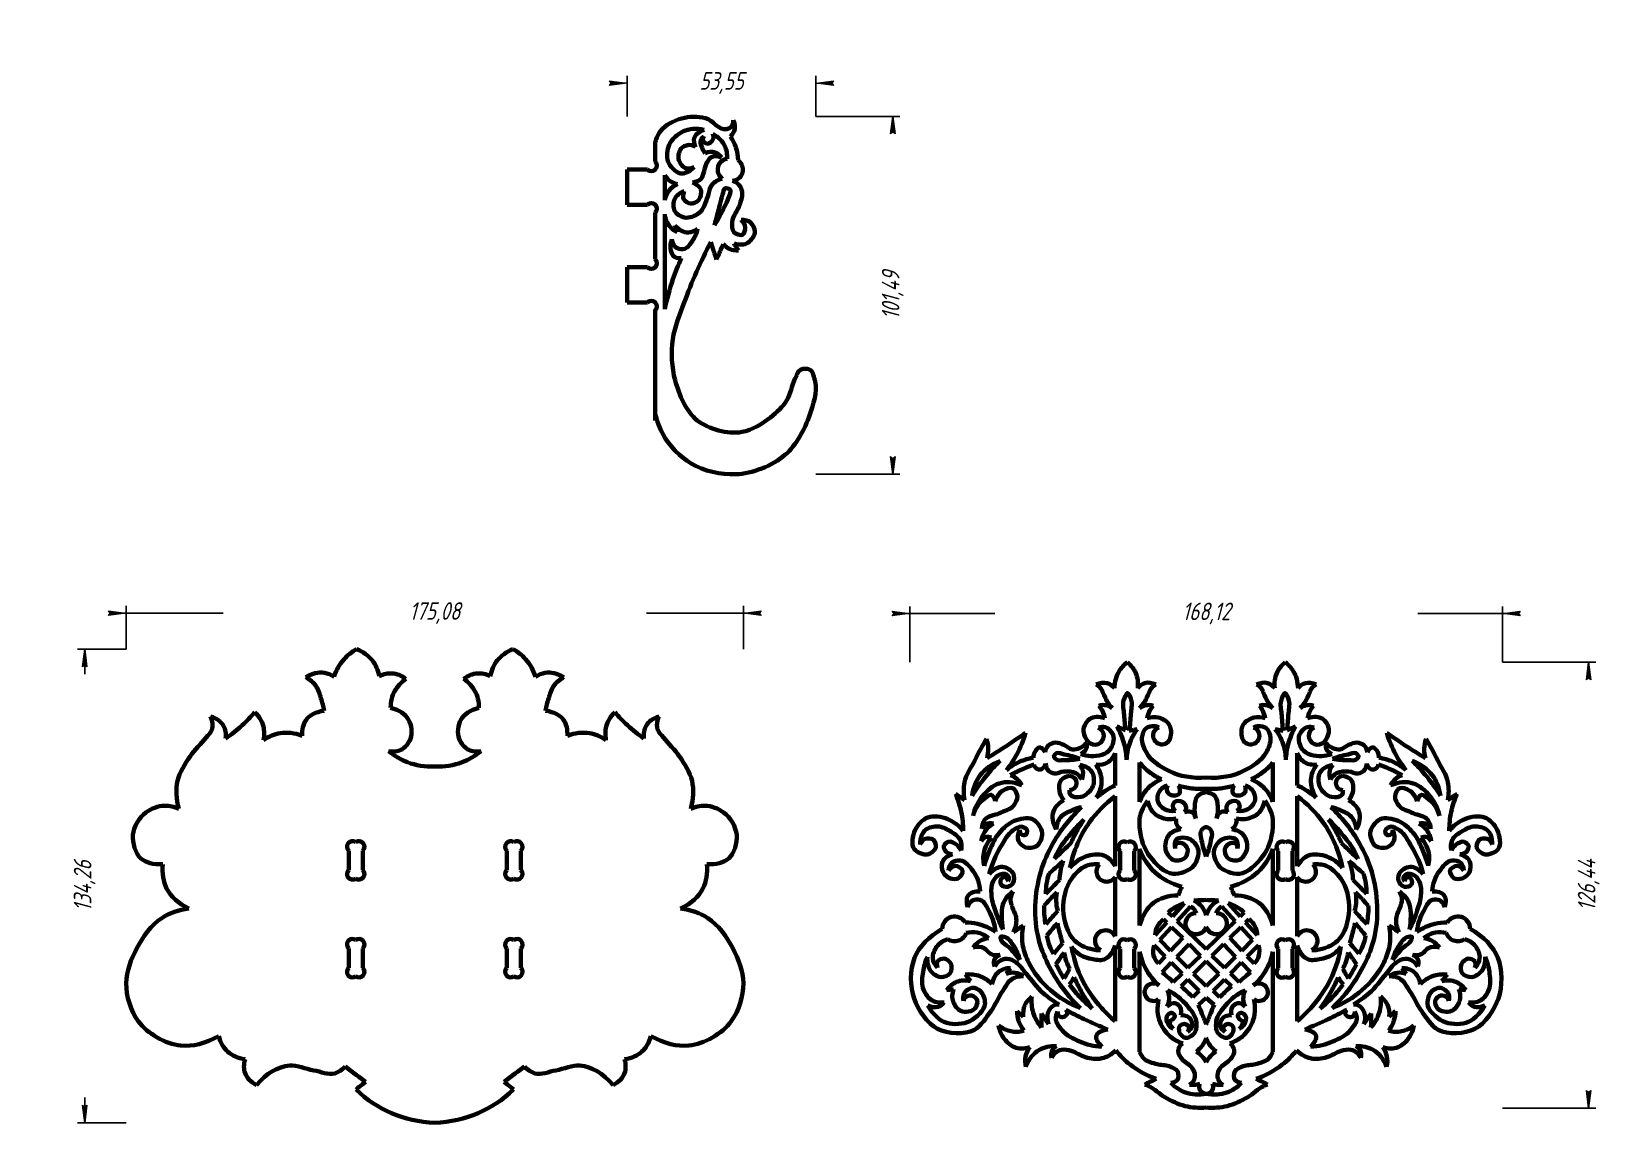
# Model space of a CAD drawing. Header units: millimetres. Extents: x -80 to 363, y 28 to 338.
import ezdxf

# ---------------------------------------------------------------- set-up
doc = ezdxf.new("R2010")
doc.units = ezdxf.units.MM
doc.linetypes.add('K5LT32771', pattern=[0])
doc.linetypes.add('K5LT_THIN', pattern=[0])
doc.styles.add('KDIMTEXTSTYLE', font='GOST_AU.SHX', dxfattribs={"width": 0.96, "oblique": 15, "height": 5})
doc.dimstyles.new('KDIMSTYLE (1.00)', dxfattribs={"dimtxt": 5, "dimasz": 1, "dimexe": 2, "dimexo": 0, "dimgap": 1, "dimtad": 1, "dimtxsty": 'KDIMTEXTSTYLE', "dimsah": 1, "dimcen": 0, "dimdle": 1, "dimadec": 0, "dimazin": 0, "dimtfac": 0.667, "dimtmove": 0, "dimatfit": 3, "dimfxl": 1, "dimtvp": 1, "dimtolj": 1, "dimtzin": 0, "dimarcsym": 0})

msp = doc.modelspace()

# ---------------------------------------------------------------- blocks, each defined once
blk = doc.blocks.new('KDIMARROW_01')
blk.add_hatch(color=0).paths.add_polyline_path([(0, 0), (-5, 0.66), (-4.5, 0), (-5, -0.66)])
at = {"color": 0, "linetype": 'K5LT_THIN', "lineweight": 18}
for p, q in [((-4.5, 0), (-5, 0.66)), ((-5, 0.66), (0, 0)), ((0, 0), (-5, -0.66)), ((-5, -0.66), (-4.5, 0)), ((0, 0), (-1, 0))]:
    blk.add_line(p, q, dxfattribs=at)

# ---------------------------------------------------------------- dimensions: what is measured, and where the dimension line sits
at = {"color": 7}
for base, p1, p2, location in [((88.662, 323.086), (142.208, 313.635), (88.662, 313.635), (115.435, 323.086)), ((-53.429, 172.801), (121.653, 162.558), (-53.429, 162.558), (34.112, 172.801)), ((168.871, 172.698), (336.987, 158.869), (168.871, 158.869), (252.929, 172.698))]:
    msp.add_linear_dim(base=base, p1=p1, p2=p2, location=location, dimstyle='KDIMSTYLE (1.00)', override={"dimexo": 0, "dimpost": '\\H5.0;\\W0.965;\\Q15;<>', "dimblk1": 'KDIMARROW_01', "dimblk2": 'KDIMARROW_01', "dimse1": 0, "dimse2": 0, "dimclrt": 7, "dimtolj": 1}, dxfattribs=at).render()
for base, p1, p2, location in [((163.989, 313.635), (142.208, 212.149), (142.208, 313.635), (163.989, 262.892)), ((-65.197, 162.558), (-53.429, 28.297), (-53.429, 162.558), (-65.197, 95.428)), ((361.385, 158.869), (336.987, 32.425), (336.987, 158.869), (361.385, 95.647))]:
    msp.add_linear_dim(base=base, p1=p1, p2=p2, angle=90, location=location, dimstyle='KDIMSTYLE (1.00)', override={"dimexo": 0, "dimpost": '\\H5.0;\\W0.965;\\Q15;<>', "dimblk1": 'KDIMARROW_01', "dimblk2": 'KDIMARROW_01', "dimse1": 0, "dimse2": 0, "dimclrt": 7, "dimtolj": 1}, dxfattribs=at).render()

# ---------------------------------------------------------------- linework, layer by layer
at = {"color": 30, "linetype": 'K5LT32771', "lineweight": 60, "true_color": 0xff8000}
for p, q in [((96.662, 306.338), (96.662, 300.816)), ((94.416, 298.571), (88.662, 298.571)), ((88.662, 298.571), (88.662, 288.571)), ((99.336, 296.927), (99.336, 289.867)), ((88.662, 288.571), (94.416, 288.571)), ((96.662, 286.326), (96.662, 273.102)), ((99.336, 285.943), (99.336, 258.927)), ((94.416, 270.857), (88.662, 270.857)), ((88.662, 270.857), (88.662, 260.857)), ((88.662, 260.857), (94.416, 260.857)), ((96.662, 258.857), (96.662, 227.378)), ((227.081, 133.054), (227.081, 123.937)), ((234.028, 130.426), (234.028, 119.235)), ((271.802, 130.426), (271.802, 119.235)), ((278.749, 133.054), (278.749, 123.937)), ((227.081, 120.902), (227.081, 101.025)), ((278.749, 120.902), (278.749, 101.025)), ((234.028, 114.612), (234.028, 112.048)), ((271.802, 114.612), (271.802, 112.048)), ((9.684, 105.415), (9.684, 99.906)), ((13.684, 105.415), (13.684, 99.906)), ((54.54, 105.415), (54.54, 99.906)), ((58.54, 105.415), (58.54, 99.906)), ((228.487, 105.326), (228.487, 99.816)), ((232.487, 105.326), (232.487, 99.816)), ((234.028, 105.916), (234.028, 84.185)), ((271.802, 105.916), (271.802, 84.185)), ((273.343, 105.326), (273.343, 99.816)), ((277.343, 105.326), (277.343, 99.816)), ((227.081, 97.918), (227.081, 81.148)), ((278.749, 97.918), (278.749, 81.148)), ((246.674, 90.501), (243.302, 86.794)), ((248.49, 89.611), (244.674, 85.468)), ((257.34, 89.611), (261.156, 85.468)), ((259.156, 90.501), (262.528, 86.794)), ((241.764, 85.103), (238.434, 81.442)), ((241.764, 85.103), (240.837, 86.022)), ((243.302, 86.794), (242.124, 87.931)), ((252.915, 77.512), (244.674, 85.468)), ((252.915, 77.512), (261.156, 85.468)), ((262.528, 86.794), (263.706, 87.931)), ((264.066, 85.103), (264.994, 86.022)), ((264.066, 85.103), (267.396, 81.442)), ((243.11, 83.77), (239.752, 80.125)), ((242.821, 77.058), (239.752, 80.125)), ((246.242, 80.668), (242.821, 77.058)), ((246.242, 80.668), (243.11, 83.77)), ((259.588, 80.668), (262.72, 83.77)), ((259.588, 80.668), (263.009, 77.058)), ((262.72, 83.77), (266.078, 80.125)), ((263.009, 77.058), (266.078, 80.125)), ((9.684, 77.702), (9.684, 72.192)), ((13.684, 77.702), (13.684, 72.192)), ((54.54, 77.702), (54.54, 72.192)), ((58.54, 77.702), (58.54, 72.192)), ((227.081, 78.567), (227.081, 57.054)), ((228.487, 77.612), (228.487, 72.102)), ((232.487, 77.612), (232.487, 72.102)), ((234.028, 76.734), (234.028, 48.426)), ((241.271, 75.422), (238.108, 78.602)), ((248.03, 78.897), (244.574, 75.307)), ((251.305, 75.654), (247.708, 72.176)), ((251.305, 75.654), (248.03, 78.897)), ((254.526, 75.654), (257.8, 78.897)), ((254.526, 75.654), (258.122, 72.176)), ((257.8, 78.897), (261.256, 75.307)), ((264.56, 75.422), (267.722, 78.602)), ((271.802, 76.734), (271.802, 48.426)), ((273.343, 77.612), (273.343, 72.102)), ((277.343, 77.612), (277.343, 72.102)), ((278.749, 78.567), (278.749, 57.054)), ((241.271, 75.422), (239.364, 73.409)), ((243.005, 73.677), (240.401, 70.973)), ((246.072, 70.593), (243.005, 73.677)), ((247.708, 72.176), (244.574, 75.307)), ((252.915, 74.059), (249.344, 70.541)), ((252.915, 74.059), (256.486, 70.541)), ((258.122, 72.176), (261.256, 75.307)), ((259.758, 70.593), (262.825, 73.677)), ((262.825, 73.677), (265.429, 70.973)), ((264.56, 75.422), (266.466, 73.409)), ((246.072, 70.593), (243.584, 68.187)), ((247.718, 68.938), (245.792, 67.04)), ((250.934, 65.703), (247.718, 68.938)), ((252.915, 66.973), (249.344, 70.541)), ((252.915, 66.973), (256.486, 70.541)), ((254.896, 65.703), (258.113, 68.938)), ((258.113, 68.938), (260.038, 67.04)), ((259.758, 70.593), (262.246, 68.187)), ((250.934, 65.703), (249.12, 63.889)), ((252.915, 63.711), (250.697, 61.691)), ((252.915, 63.711), (255.134, 61.691)), ((254.896, 65.703), (256.71, 63.889))]:
    msp.add_line(p, q, dxfattribs=at)
for centre, radius, start, end in [((95.539, 299.694), 1.587, 225, 45), ((95.539, 287.449), 1.587, 315, 135), ((95.539, 271.98), 1.587, 225, 45), ((95.539, 259.735), 1.587, 315, 135), ((221.304, 137.992), 2.533, 224.33415, 66.40193), ((240.336, 138.054), 2.5, 110.44755, 353.64344), ((265.494, 138.054), 2.5, 186.35656, 69.55245), ((284.527, 137.992), 2.533, 113.59807, 315.66585), ((214.14, 124.603), 2, 270, 90), ((291.69, 124.603), 2, 90, 270), ((10.806, 106.538), 1.587, 56.4451, 225), ((12.561, 106.538), 1.587, 315, 123.5549), ((55.663, 106.538), 1.587, 56.4451, 225), ((57.418, 106.538), 1.587, 315, 123.5549), ((229.609, 106.449), 1.587, 56.4451, 225), ((231.364, 106.449), 1.587, 315, 123.5549), ((274.466, 106.449), 1.587, 56.4451, 225), ((276.221, 106.449), 1.587, 315, 123.5549), ((10.806, 98.783), 1.587, 135, 303.5549), ((12.561, 98.783), 1.587, 236.4451, 45), ((55.663, 98.783), 1.587, 135, 303.5549), ((57.418, 98.783), 1.587, 236.4451, 45), ((224.678, 99.49), 2.872, 134.97714, 326.80128), ((229.609, 98.694), 1.587, 135, 303.5549), ((231.364, 98.694), 1.587, 236.4451, 45), ((274.466, 98.694), 1.587, 135, 303.5549), ((276.221, 98.694), 1.587, 236.4451, 45), ((281.152, 99.49), 2.872, 213.19872, 45.02286), ((181.557, 83.261), 3.5, 30.89039, 180), ((250.056, 84.733), 3, 90, 342.38643), ((255.774, 84.733), 3, 197.61357, 90), ((324.273, 83.261), 3.5, 0, 149.10961), ((10.806, 78.824), 1.587, 56.4451, 225), ((12.561, 78.824), 1.587, 315, 123.5549), ((55.663, 78.824), 1.587, 56.4451, 225), ((57.418, 78.824), 1.587, 315, 123.5549), ((181.557, 83.261), 3.5, 236.27327, 341.0372), ((224.373, 79.857), 3, 25.47481, 241.89471), ((229.609, 78.735), 1.587, 56.4451, 225), ((231.364, 78.735), 1.587, 315, 123.5549), ((274.466, 78.735), 1.587, 56.4451, 225), ((276.221, 78.735), 1.587, 315, 123.5549), ((281.458, 79.857), 3, 298.10529, 154.52519), ((324.273, 83.261), 3.5, 198.9628, 303.72673), ((10.806, 71.069), 1.587, 135, 303.5549), ((12.561, 71.069), 1.587, 236.4451, 45), ((55.663, 71.069), 1.587, 135, 303.5549), ((57.418, 71.069), 1.587, 236.4451, 45), ((229.609, 70.98), 1.587, 135, 303.5549), ((231.364, 70.98), 1.587, 236.4451, 45), ((274.466, 70.98), 1.587, 135, 303.5549), ((276.221, 70.98), 1.587, 236.4451, 45), ((237.941, 65.296), 2.5, 48.97782, 306.22344), ((267.889, 65.296), 2.5, 233.77656, 131.02218), ((252.915, 38.48), 2, 153.8804, 270), ((252.915, 38.48), 2, 270, 26.1196)]:
    msp.add_arc(centre, radius, start, end, dxfattribs=at)
for points, knots in [([(118.765, 312.577), (118.75, 311.469), (118.541, 310.87), (117.995, 310.44), (117.691, 310.2), (117.203, 310.081), (116.812, 309.984), (114.735, 309.472), (112.974, 312.625), (110.859, 313.132), (108.765, 313.635), (106.262, 313.616), (104.193, 313.047), (101.998, 312.444), (99.466, 311.245), (98.125, 309.415), (97.479, 308.533), (96.991, 307.507), (96.662, 306.338)], [0, 0, 0, 0, 1, 1, 1, 2, 2, 2, 3, 3, 3, 4, 4, 4, 5, 5, 5, 6, 6, 6, 6]), ([(117.953, 307.962), (118.627, 308.596), (119.04, 309.279), (119.192, 310.013), (119.357, 310.809), (119.214, 311.664), (118.765, 312.577)], [0, 0, 0, 0, 1, 1, 1, 2, 2, 2, 2]), ([(110.489, 309.805), (108.249, 310.292), (106.287, 310.152), (104.604, 309.385), (103.011, 308.659), (101.258, 307.123), (100.573, 305.527), (100.003, 304.2), (99.751, 302.22), (100.227, 300.903), (100.736, 299.492), (102.429, 297.612), (103.788, 297.44), (104.968, 297.292), (106.279, 297.885), (107.719, 299.221)], [0, 0, 0, 0, 1, 1, 1, 2, 2, 2, 3, 3, 3, 4, 4, 4, 5, 5, 5, 5]), ([(108.066, 304.933), (107.624, 305.895), (107.5, 306.736), (107.695, 307.456), (107.973, 308.487), (108.905, 309.27), (110.489, 309.805)], [0, 0, 0, 0, 1, 1, 1, 2, 2, 2, 2]), ([(110.407, 308.027), (109.883, 307.558), (109.577, 307.053), (109.487, 306.514), (109.394, 305.957), (109.673, 305.29), (109.902, 304.734), (110.124, 304.194), (110.431, 303.69), (110.822, 303.22)], [0, 0, 0, 0, 1, 1, 1, 2, 2, 2, 3, 3, 3, 3]), ([(112.988, 308.651), (113.184, 308.044), (113.194, 307.52), (113.018, 307.078), (112.811, 306.558), (112.143, 305.894), (111.623, 305.861), (111.221, 305.835), (110.533, 306.124), (110.318, 306.455), (110.082, 306.818), (110.111, 307.343), (110.407, 308.027)], [0, 0, 0, 0, 1, 1, 1, 2, 2, 2, 3, 3, 3, 4, 4, 4, 4]), ([(117.024, 301.588), (117.084, 302.938), (116.867, 304.145), (116.371, 305.208), (115.722, 306.603), (114.594, 307.751), (112.988, 308.651)], [0, 0, 0, 0, 1, 1, 1, 2, 2, 2, 2]), ([(120.132, 301.21), (120.107, 302.463), (119.907, 303.66), (119.534, 304.8), (119.171, 305.907), (118.644, 306.961), (117.953, 307.962)], [0, 0, 0, 0, 1, 1, 1, 2, 2, 2, 2]), ([(107.719, 299.221), (106.659, 298.8), (105.769, 298.743), (105.049, 299.048), (104.225, 299.397), (103.418, 300.625), (103.243, 301.521), (103.049, 302.52), (103.494, 304.136), (104.257, 304.785), (104.859, 305.297), (106.024, 305.678), (106.854, 305.502), (107.267, 305.415), (107.67, 305.225), (108.066, 304.933)], [0, 0, 0, 0, 1, 1, 1, 2, 2, 2, 3, 3, 3, 4, 4, 4, 5, 5, 5, 5]), ([(107.202, 294.911), (108.318, 294.986), (109.149, 295.332), (109.695, 295.95), (110.154, 296.47), (110.218, 297.371), (110.466, 298.086), (110.723, 298.825), (110.846, 299.629), (111.208, 300.312), (111.525, 300.911), (111.905, 301.644), (112.425, 301.974), (113.188, 302.458), (114.197, 302.458), (115.451, 301.974)], [0, 0, 0, 0, 1, 1, 1, 2, 2, 2, 3, 3, 3, 4, 4, 4, 5, 5, 5, 5]), ([(115.451, 301.974), (114.894, 302.713), (114.261, 303.197), (113.552, 303.428), (112.741, 303.692), (111.831, 303.622), (110.822, 303.22)], [0, 0, 0, 0, 1, 1, 1, 2, 2, 2, 2]), ([(115.63, 295.95), (114.915, 296.605), (114.5, 297.298), (114.383, 298.027), (114.246, 298.886), (114.591, 300.149), (115.214, 300.757), (115.649, 301.181), (116.252, 301.458), (117.024, 301.588)], [0, 0, 0, 0, 1, 1, 1, 2, 2, 2, 3, 3, 3, 3]), ([(118.594, 295.356), (119.696, 295.582), (120.479, 296.024), (120.944, 296.681), (121.449, 297.395), (121.62, 298.726), (121.329, 299.587), (121.128, 300.179), (120.729, 300.72), (120.132, 301.21)], [0, 0, 0, 0, 1, 1, 1, 2, 2, 2, 3, 3, 3, 3]), ([(99.336, 296.927), (99.809, 296.155), (100.393, 295.552), (101.089, 295.119), (101.642, 294.775), (102.265, 294.537), (102.958, 294.407)], [0, 0, 0, 0, 1, 1, 1, 2, 2, 2, 2]), ([(102.958, 294.407), (101.979, 293.954), (101.188, 293.35), (100.584, 292.597), (99.978, 291.839), (99.562, 290.929), (99.336, 289.867)], [0, 0, 0, 0, 1, 1, 1, 2, 2, 2, 2]), ([(104.858, 292.419), (103.533, 291.919), (102.643, 291.207), (102.187, 290.282), (101.727, 289.351), (101.658, 287.734), (102.128, 286.84), (102.587, 285.963), (103.924, 285.152), (104.917, 284.94), (106.206, 284.665), (108.032, 285.42), (109.101, 286.246), (110.376, 287.232), (110.921, 289.252), (111.534, 290.875), (111.887, 291.808), (111.862, 292.936), (112.395, 293.754), (112.719, 294.251), (113.16, 294.737), (113.641, 295.089), (114.212, 295.507), (114.875, 295.794), (115.63, 295.95)], [0, 0, 0, 0, 1, 1, 1, 2, 2, 2, 3, 3, 3, 4, 4, 4, 5, 5, 5, 6, 6, 6, 7, 7, 7, 8, 8, 8, 8]), ([(104.858, 292.419), (104.47, 291.444), (104.441, 290.662), (104.769, 290.074), (105.083, 289.511), (106.024, 288.977), (106.697, 288.917), (107.361, 288.858), (108.293, 289.244), (108.775, 289.688), (109.473, 290.333), (109.82, 291.929), (109.546, 292.804), (109.277, 293.664), (108.496, 294.366), (107.202, 294.911)], [0, 0, 0, 0, 1, 1, 1, 2, 2, 2, 3, 3, 3, 4, 4, 4, 5, 5, 5, 5]), ([(113.481, 282.777), (113.964, 284.712), (114.459, 286.643), (114.965, 288.571), (115.218, 289.534), (115.415, 290.515), (115.732, 291.457), (115.937, 292.067), (115.973, 293.098), (116.424, 293.262), (116.772, 293.389), (117.594, 293.129), (117.858, 292.867), (118.31, 292.418), (117.594, 291.179), (117.334, 290.377), (117.059, 289.529), (116.608, 288.735), (116.221, 287.925), (115.383, 286.172), (114.47, 284.456), (113.481, 282.777)], [0, 0, 0, 0, 1, 1, 1, 2, 2, 2, 3, 3, 3, 4, 4, 4, 5, 5, 5, 6, 6, 6, 7, 7, 7, 7]), ([(120.987, 284.289), (121.752, 283.591), (122.15, 282.864), (122.183, 282.109), (122.211, 281.461), (121.896, 280.386), (121.457, 280.101), (120.909, 279.745), (119.397, 280.276), (118.893, 280.827), (118.361, 281.409), (118.433, 282.701), (118.465, 283.605), (118.529, 285.343), (120.087, 286.852), (120.602, 288.571), (120.918, 289.627), (121.436, 290.742), (121.329, 291.809), (121.265, 292.44), (121.097, 293.159), (120.773, 293.69), (120.319, 294.433), (119.593, 294.988), (118.594, 295.356)], [0, 0, 0, 0, 1, 1, 1, 2, 2, 2, 3, 3, 3, 4, 4, 4, 5, 5, 5, 6, 6, 6, 7, 7, 7, 8, 8, 8, 8]), ([(102.873, 280.75), (101.901, 281.253), (101.126, 281.896), (100.548, 282.678), (99.882, 283.581), (99.478, 284.669), (99.336, 285.943)], [0, 0, 0, 0, 1, 1, 1, 2, 2, 2, 2]), ([(118.978, 277.537), (120.602, 277.098), (121.912, 277.184), (122.91, 277.793), (123.867, 278.379), (124.952, 279.894), (124.918, 280.998), (124.893, 281.819), (124.336, 282.971), (123.679, 283.519), (123.024, 284.066), (122.126, 284.322), (120.987, 284.289)], [0, 0, 0, 0, 1, 1, 1, 2, 2, 2, 3, 3, 3, 4, 4, 4, 4]), ([(101.339, 278.771), (101.512, 277.587), (101.94, 276.779), (102.625, 276.348), (103.222, 275.972), (104.31, 275.88), (104.999, 276.076), (105.897, 276.331), (106.592, 277.464), (107.175, 278.301), (107.873, 279.302), (108.368, 280.44), (108.659, 281.714)], [0, 0, 0, 0, 1, 1, 1, 2, 2, 2, 3, 3, 3, 4, 4, 4, 4]), ([(108.659, 281.714), (107.768, 281.086), (106.894, 280.757), (106.038, 280.725), (104.71, 280.675), (103.424, 281.343), (102.18, 282.728)], [0, 0, 0, 0, 1, 1, 1, 2, 2, 2, 2]), ([(96.662, 229.378), (97.132, 227.248), (97.86, 225.279), (98.845, 223.471), (100.649, 220.161), (103.672, 217.05), (106.844, 215.164), (110.395, 213.053), (115.294, 211.968), (119.397, 212.149), (124.184, 212.36), (129.836, 214.502), (133.427, 217.625), (136.627, 220.409), (139.048, 224.904), (140.442, 229.071), (141.425, 232.013), (142.746, 235.466), (141.98, 238.424), (141.682, 239.576), (141.426, 241.337), (140.503, 241.808), (139.842, 242.146), (138.543, 242.156), (137.857, 241.808), (137.056, 241.401), (136.736, 240.071), (136.257, 239.162), (135.26, 237.268), (135.096, 234.916), (133.981, 233.132), (132.813, 231.265), (131.052, 229.636), (129.304, 228.271), (126.958, 226.438), (124.026, 224.653), (121.243, 224.148), (117.219, 223.418), (111.729, 224.951), (108.567, 227.409), (105.426, 229.851), (103.414, 234.719), (102.291, 238.793), (101.28, 242.46), (101.117, 246.668), (101.614, 250.472), (102.076, 254.011), (103.65, 257.447), (104.875, 260.857), (106.973, 266.699), (109.476, 272.389), (112.382, 277.927)], [0, 0, 0, 0, 1, 1, 1, 2, 2, 2, 3, 3, 3, 4, 4, 4, 5, 5, 5, 6, 6, 6, 7, 7, 7, 8, 8, 8, 9, 9, 9, 10, 10, 10, 11, 11, 11, 12, 12, 12, 13, 13, 13, 14, 14, 14, 15, 15, 15, 16, 16, 16, 17, 17, 17, 17]), ([(104.019, 273.396), (102.967, 273.356), (102.189, 273.597), (101.686, 274.122), (101.249, 274.577), (101.081, 275.443), (100.993, 276.125), (100.882, 276.984), (100.998, 277.866), (101.339, 278.771)], [0, 0, 0, 0, 1, 1, 1, 2, 2, 2, 3, 3, 3, 3]), ([(115.944, 277.409), (116.476, 276.804), (117.074, 276.348), (117.739, 276.041), (118.482, 275.698), (119.308, 275.542), (120.217, 275.571)], [0, 0, 0, 0, 1, 1, 1, 2, 2, 2, 2]), ([(99.336, 258.927), (99.936, 261.83), (100.713, 264.673), (101.669, 267.457), (102.359, 269.468), (103.143, 271.447), (104.019, 273.396)], [0, 0, 0, 0, 1, 1, 1, 2, 2, 2, 2]), ([(5.557, 154.73), (6.176, 156.665), (7.11, 158.332), (8.358, 159.729), (9.354, 160.843), (10.551, 161.786), (11.947, 162.558)], [0, 0, 0, 0, 1, 1, 1, 2, 2, 2, 2]), ([(11.947, 162.558), (13.836, 161.805), (15.326, 160.73), (16.416, 159.331), (17.372, 158.103), (18.021, 156.626), (18.362, 154.9)], [0, 0, 0, 0, 1, 1, 1, 2, 2, 2, 2]), ([(56.277, 162.558), (54.388, 161.805), (52.898, 160.73), (51.809, 159.331), (50.852, 158.103), (50.203, 156.626), (49.862, 154.9)], [0, 0, 0, 0, 1, 1, 1, 2, 2, 2, 2]), ([(62.668, 154.73), (62.049, 156.665), (61.115, 158.332), (59.866, 159.729), (58.87, 160.843), (57.674, 161.786), (56.277, 162.558)], [0, 0, 0, 0, 1, 1, 1, 2, 2, 2, 2]), ([(-2.445, 154.604), (-0.636, 155.739), (1.117, 156.159), (2.814, 155.863), (3.745, 155.701), (4.659, 155.324), (5.557, 154.73)], [0, 0, 0, 0, 1, 1, 1, 2, 2, 2, 2]), ([(18.362, 154.9), (19.597, 155.497), (20.806, 155.76), (21.987, 155.689), (23.341, 155.608), (24.659, 155.088), (25.941, 154.131)], [0, 0, 0, 0, 1, 1, 1, 2, 2, 2, 2]), ([(49.862, 154.9), (48.627, 155.497), (47.418, 155.76), (46.237, 155.689), (44.883, 155.608), (43.565, 155.088), (42.283, 154.131)], [0, 0, 0, 0, 1, 1, 1, 2, 2, 2, 2]), ([(70.669, 154.604), (68.86, 155.739), (67.107, 156.159), (65.41, 155.863), (64.479, 155.701), (63.565, 155.324), (62.668, 154.73)], [0, 0, 0, 0, 1, 1, 1, 2, 2, 2, 2]), ([(230.549, 158.869), (229.576, 158.131), (228.798, 157.284), (228.212, 156.333), (227.355, 154.941), (226.912, 153.326), (226.881, 151.481)], [0, 0, 0, 0, 1, 1, 1, 2, 2, 2, 2]), ([(233.484, 151.501), (233.654, 153.065), (233.467, 154.483), (232.925, 155.754), (232.43, 156.915), (231.638, 157.953), (230.549, 158.869)], [0, 0, 0, 0, 1, 1, 1, 2, 2, 2, 2]), ([(272.346, 151.501), (272.176, 153.065), (272.363, 154.483), (272.905, 155.754), (273.4, 156.915), (274.192, 157.953), (275.281, 158.869)], [0, 0, 0, 0, 1, 1, 1, 2, 2, 2, 2]), ([(275.281, 158.869), (276.254, 158.131), (277.032, 157.284), (277.618, 156.333), (278.476, 154.941), (278.918, 153.326), (278.949, 151.481)], [0, 0, 0, 0, 1, 1, 1, 2, 2, 2, 2]), ([(2.703, 145.114), (2.488, 146.32), (2.191, 147.499), (1.811, 148.651), (1.413, 149.86), (1.076, 151.184), (0.345, 152.188), (-0.36, 153.156), (-1.29, 153.961), (-2.445, 154.604)], [0, 0, 0, 0, 1, 1, 1, 2, 2, 2, 3, 3, 3, 3]), ([(25.941, 154.131), (24.523, 153.16), (23.452, 152.002), (22.726, 150.66), (21.981, 149.28), (21.601, 147.704), (21.588, 145.932)], [0, 0, 0, 0, 1, 1, 1, 2, 2, 2, 2]), ([(42.283, 154.131), (43.701, 153.16), (44.772, 152.002), (45.498, 150.66), (46.243, 149.28), (46.623, 147.704), (46.636, 145.932)], [0, 0, 0, 0, 1, 1, 1, 2, 2, 2, 2]), ([(65.521, 145.114), (65.736, 146.32), (66.034, 147.499), (66.413, 148.651), (66.811, 149.86), (67.148, 151.184), (67.879, 152.188), (68.584, 153.156), (69.514, 153.961), (70.669, 154.604)], [0, 0, 0, 0, 1, 1, 1, 2, 2, 2, 3, 3, 3, 3]), ([(221.714, 152.546), (222.83, 153.07), (223.85, 153.201), (224.777, 152.938), (225.542, 152.721), (226.249, 152.239), (226.881, 151.481)], [0, 0, 0, 0, 1, 1, 1, 2, 2, 2, 2]), ([(226.279, 145.843), (225.732, 146.406), (225.252, 147.01), (224.84, 147.657), (224.352, 148.422), (224.051, 149.304), (223.661, 150.13), (223.458, 150.559), (223.329, 151.044), (223.056, 151.417), (222.718, 151.879), (222.271, 152.255), (221.714, 152.546)], [0, 0, 0, 0, 1, 1, 1, 2, 2, 2, 3, 3, 3, 4, 4, 4, 4]), ([(238.613, 152.546), (237.491, 153.076), (236.467, 153.206), (235.541, 152.938), (234.791, 152.721), (234.105, 152.242), (233.484, 151.501)], [0, 0, 0, 0, 1, 1, 1, 2, 2, 2, 2]), ([(233.983, 145.788), (234.554, 146.366), (235.052, 146.989), (235.478, 147.657), (235.966, 148.422), (236.267, 149.304), (236.657, 150.13), (236.86, 150.559), (236.988, 151.044), (237.262, 151.417), (237.601, 151.879), (238.051, 152.255), (238.613, 152.546)], [0, 0, 0, 0, 1, 1, 1, 2, 2, 2, 3, 3, 3, 4, 4, 4, 4]), ([(267.218, 152.546), (268.34, 153.076), (269.363, 153.206), (270.289, 152.938), (271.039, 152.721), (271.725, 152.242), (272.346, 151.501)], [0, 0, 0, 0, 1, 1, 1, 2, 2, 2, 2]), ([(271.847, 145.788), (271.276, 146.366), (270.778, 146.989), (270.352, 147.657), (269.864, 148.422), (269.563, 149.304), (269.173, 150.13), (268.971, 150.559), (268.842, 151.044), (268.568, 151.417), (268.229, 151.879), (267.779, 152.255), (267.218, 152.546)], [0, 0, 0, 0, 1, 1, 1, 2, 2, 2, 3, 3, 3, 4, 4, 4, 4]), ([(284.116, 152.546), (283.001, 153.07), (281.98, 153.201), (281.053, 152.938), (280.288, 152.721), (279.581, 152.239), (278.949, 151.481)], [0, 0, 0, 0, 1, 1, 1, 2, 2, 2, 2]), ([(279.551, 145.843), (280.098, 146.406), (280.578, 147.01), (280.99, 147.657), (281.478, 148.422), (281.779, 149.304), (282.169, 150.13), (282.372, 150.559), (282.501, 151.044), (282.774, 151.417), (283.112, 151.879), (283.559, 152.255), (284.116, 152.546)], [0, 0, 0, 0, 1, 1, 1, 2, 2, 2, 3, 3, 3, 4, 4, 4, 4]), ([(222.486, 146.533), (223.231, 146.758), (223.939, 146.798), (224.61, 146.651), (225.194, 146.523), (225.752, 146.254), (226.279, 145.843)], [0, 0, 0, 0, 1, 1, 1, 2, 2, 2, 2]), ([(224.155, 142.959), (224.016, 143.698), (223.784, 144.391), (223.46, 145.041), (223.196, 145.567), (222.872, 146.065), (222.486, 146.533)], [0, 0, 0, 0, 1, 1, 1, 2, 2, 2, 2]), ([(231.098, 139.394), (231.302, 141.02), (231.455, 142.65), (231.558, 144.283), (231.633, 145.469), (231.99, 146.731), (231.702, 147.848), (231.497, 148.642), (230.96, 150.139), (230.58, 150.12), (230.222, 150.102), (229.706, 148.734), (229.488, 147.992), (229.117, 146.734), (229.551, 145.287), (229.632, 143.938), (229.718, 142.488), (229.843, 141.04), (230.005, 139.595)], [0, 0, 0, 0, 1, 1, 1, 2, 2, 2, 3, 3, 3, 4, 4, 4, 5, 5, 5, 6, 6, 6, 6]), ([(237.836, 146.536), (237.088, 146.761), (236.379, 146.799), (235.708, 146.651), (235.101, 146.516), (234.526, 146.229), (233.983, 145.788)], [0, 0, 0, 0, 1, 1, 1, 2, 2, 2, 2]), ([(236.163, 142.959), (236.302, 143.698), (236.534, 144.391), (236.858, 145.041), (237.123, 145.569), (237.449, 146.067), (237.836, 146.536)], [0, 0, 0, 0, 1, 1, 1, 2, 2, 2, 2]), ([(267.994, 146.536), (268.742, 146.761), (269.451, 146.799), (270.122, 146.651), (270.729, 146.516), (271.304, 146.229), (271.847, 145.788)], [0, 0, 0, 0, 1, 1, 1, 2, 2, 2, 2]), ([(269.668, 142.959), (269.528, 143.698), (269.296, 144.391), (268.972, 145.041), (268.707, 145.569), (268.381, 146.067), (267.994, 146.536)], [0, 0, 0, 0, 1, 1, 1, 2, 2, 2, 2]), ([(274.732, 139.394), (274.528, 141.02), (274.375, 142.65), (274.272, 144.283), (274.197, 145.469), (273.84, 146.731), (274.128, 147.848), (274.333, 148.642), (274.87, 150.139), (275.25, 150.12), (275.608, 150.102), (276.124, 148.734), (276.342, 147.992), (276.713, 146.734), (276.279, 145.287), (276.199, 143.938), (276.112, 142.488), (275.987, 141.04), (275.825, 139.595)], [0, 0, 0, 0, 1, 1, 1, 2, 2, 2, 3, 3, 3, 4, 4, 4, 5, 5, 5, 6, 6, 6, 6]), ([(283.344, 146.533), (282.599, 146.758), (281.891, 146.798), (281.22, 146.651), (280.636, 146.523), (280.078, 146.254), (279.551, 145.843)], [0, 0, 0, 0, 1, 1, 1, 2, 2, 2, 2]), ([(281.675, 142.959), (281.814, 143.698), (282.046, 144.391), (282.371, 145.041), (282.634, 145.567), (282.958, 146.065), (283.344, 146.533)], [0, 0, 0, 0, 1, 1, 1, 2, 2, 2, 2]), ([(-38.462, 117.279), (-39.275, 120.085), (-39.404, 122.742), (-38.85, 125.25), (-38.308, 127.697), (-36.718, 130.03), (-35.272, 132.166), (-33.968, 134.093), (-32.174, 135.683), (-30.74, 137.533), (-30.193, 138.24), (-29.412, 138.892), (-29.13, 139.68), (-28.729, 140.805), (-28.848, 142.077), (-29.488, 143.496)], [0, 0, 0, 0, 1, 1, 1, 2, 2, 2, 3, 3, 3, 4, 4, 4, 5, 5, 5, 5]), ([(-29.488, 143.496), (-27.728, 142.94), (-26.506, 142.051), (-25.823, 140.829), (-25.274, 139.847), (-25.072, 138.649), (-25.219, 137.235)], [0, 0, 0, 0, 1, 1, 1, 2, 2, 2, 2]), ([(-25.219, 137.235), (-23.565, 138.38), (-22.003, 139.626), (-20.532, 140.973), (-19.255, 142.143), (-18.047, 143.389), (-16.909, 144.712)], [0, 0, 0, 0, 1, 1, 1, 2, 2, 2, 2]), ([(-16.909, 144.712), (-15.696, 143.479), (-14.901, 142.127), (-14.522, 140.657), (-14.209, 139.444), (-14.181, 138.15), (-14.436, 136.775)], [0, 0, 0, 0, 1, 1, 1, 2, 2, 2, 2]), ([(-3.48, 138.011), (-3.578, 139.782), (-3.252, 141.23), (-2.502, 142.354), (-1.51, 143.841), (0.225, 144.761), (2.703, 145.114)], [0, 0, 0, 0, 1, 1, 1, 2, 2, 2, 2]), ([(21.588, 145.932), (24.086, 145.273), (25.788, 144.134), (26.695, 142.516), (27.488, 141.1), (27.826, 138.709), (27.247, 137.167), (26.794, 135.961), (25.666, 134.549), (24.486, 133.993), (23.504, 133.53), (22.343, 133.415), (21.001, 133.648)], [0, 0, 0, 0, 1, 1, 1, 2, 2, 2, 3, 3, 3, 4, 4, 4, 4]), ([(46.636, 145.932), (44.138, 145.273), (42.436, 144.134), (41.529, 142.516), (40.736, 141.1), (40.398, 138.709), (40.977, 137.167), (41.43, 135.961), (42.558, 134.549), (43.738, 133.993), (44.72, 133.53), (45.882, 133.415), (47.223, 133.648)], [0, 0, 0, 0, 1, 1, 1, 2, 2, 2, 3, 3, 3, 4, 4, 4, 4]), ([(71.704, 138.011), (71.802, 139.782), (71.476, 141.23), (70.726, 142.354), (69.734, 143.841), (67.999, 144.761), (65.521, 145.114)], [0, 0, 0, 0, 1, 1, 1, 2, 2, 2, 2]), ([(85.133, 144.712), (83.921, 143.479), (83.125, 142.127), (82.746, 140.657), (82.434, 139.444), (82.405, 138.15), (82.66, 136.775)], [0, 0, 0, 0, 1, 1, 1, 2, 2, 2, 2]), ([(93.443, 137.235), (91.789, 138.38), (90.227, 139.626), (88.756, 140.973), (87.479, 142.143), (86.271, 143.389), (85.133, 144.712)], [0, 0, 0, 0, 1, 1, 1, 2, 2, 2, 2]), ([(97.712, 143.496), (95.952, 142.94), (94.731, 142.051), (94.047, 140.829), (93.498, 139.847), (93.296, 138.649), (93.443, 137.235)], [0, 0, 0, 0, 1, 1, 1, 2, 2, 2, 2]), ([(106.686, 117.279), (107.499, 120.085), (107.629, 122.742), (107.074, 125.25), (106.533, 127.697), (104.942, 130.03), (103.496, 132.166), (102.192, 134.093), (100.399, 135.683), (98.965, 137.533), (98.417, 138.24), (97.636, 138.892), (97.355, 139.68), (96.953, 140.805), (97.072, 142.077), (97.712, 143.496)], [0, 0, 0, 0, 1, 1, 1, 2, 2, 2, 3, 3, 3, 4, 4, 4, 5, 5, 5, 5]), ([(224.155, 142.959), (222.368, 143.546), (220.943, 143.481), (219.881, 142.762), (219.142, 142.261), (218.4, 141.181), (218.19, 140.312), (217.888, 139.058), (218.322, 137.694), (219.492, 136.222)], [0, 0, 0, 0, 1, 1, 1, 2, 2, 2, 3, 3, 3, 3]), ([(242.821, 137.778), (243.085, 139.224), (242.926, 140.395), (242.345, 141.291), (241.759, 142.194), (240.405, 142.909), (239.297, 143.16), (238.323, 143.38), (237.279, 143.313), (236.163, 142.959)], [0, 0, 0, 0, 1, 1, 1, 2, 2, 2, 3, 3, 3, 3]), ([(263.009, 137.778), (262.745, 139.224), (262.904, 140.395), (263.485, 141.291), (264.071, 142.194), (265.425, 142.909), (266.533, 143.16), (267.507, 143.38), (268.551, 143.313), (269.668, 142.959)], [0, 0, 0, 0, 1, 1, 1, 2, 2, 2, 3, 3, 3, 3]), ([(281.675, 142.959), (283.462, 143.546), (284.887, 143.481), (285.949, 142.762), (286.688, 142.261), (287.43, 141.181), (287.64, 140.312), (287.942, 139.058), (287.508, 137.694), (286.339, 136.222)], [0, 0, 0, 0, 1, 1, 1, 2, 2, 2, 3, 3, 3, 3]), ([(-14.436, 136.775), (-12.927, 137.803), (-11.364, 138.455), (-9.749, 138.73), (-7.741, 139.072), (-5.652, 138.832), (-3.48, 138.011)], [0, 0, 0, 0, 1, 1, 1, 2, 2, 2, 2]), ([(82.66, 136.775), (81.151, 137.803), (79.588, 138.455), (77.973, 138.73), (75.965, 139.072), (73.876, 138.832), (71.704, 138.011)], [0, 0, 0, 0, 1, 1, 1, 2, 2, 2, 2]), ([(201.7, 138.86), (199.942, 137.602), (198.161, 136.38), (196.356, 135.194), (194.512, 133.982), (192.643, 132.807), (190.749, 131.671)], [0, 0, 0, 0, 1, 1, 1, 2, 2, 2, 2]), ([(196.26, 128.292), (197.369, 129.699), (198.344, 131.176), (199.184, 132.725), (200.232, 134.659), (201.071, 136.704), (201.7, 138.86)], [0, 0, 0, 0, 1, 1, 1, 2, 2, 2, 2]), ([(222.318, 140.314), (222.993, 140.529), (223.607, 140.574), (224.16, 140.45), (225.152, 140.226), (226.209, 139.049), (226.541, 138.138), (226.943, 137.033), (226.388, 135.168), (225.713, 134.204), (224.725, 132.796), (222.07, 132.106), (220.192, 132.202), (219.246, 132.251), (218.292, 132.492), (217.327, 132.927)], [0, 0, 0, 0, 1, 1, 1, 2, 2, 2, 3, 3, 3, 4, 4, 4, 5, 5, 5, 5]), ([(230.323, 131.17), (230.258, 132.689), (230.037, 134.166), (229.661, 135.6), (229.202, 137.348), (228.512, 139.032), (227.59, 140.652)], [0, 0, 0, 0, 1, 1, 1, 2, 2, 2, 2]), ([(230.323, 131.17), (230.365, 132.743), (230.628, 134.241), (231.112, 135.663), (231.616, 137.143), (232.359, 138.541), (233.341, 139.856)], [0, 0, 0, 0, 1, 1, 1, 2, 2, 2, 2]), ([(252.915, 126.184), (248.953, 125.873), (245.417, 126.494), (242.305, 128.047), (239.932, 129.231), (237.174, 130.911), (235.928, 133.223), (235.266, 134.451), (234.514, 136.047), (234.686, 137.405), (234.806, 138.354), (235.171, 139.652), (235.904, 140.198), (236.468, 140.618), (237.423, 140.843), (238.176, 140.773), (238.606, 140.733), (239.035, 140.608), (239.463, 140.397)], [0, 0, 0, 0, 1, 1, 1, 2, 2, 2, 3, 3, 3, 4, 4, 4, 5, 5, 5, 6, 6, 6, 6]), ([(252.915, 126.184), (256.877, 125.873), (260.413, 126.494), (263.525, 128.047), (265.898, 129.231), (268.656, 130.911), (269.902, 133.223), (270.564, 134.451), (271.316, 136.047), (271.144, 137.405), (271.024, 138.354), (270.659, 139.652), (269.926, 140.198), (269.363, 140.618), (268.407, 140.843), (267.655, 140.773), (267.224, 140.733), (266.795, 140.608), (266.367, 140.397)], [0, 0, 0, 0, 1, 1, 1, 2, 2, 2, 3, 3, 3, 4, 4, 4, 5, 5, 5, 6, 6, 6, 6]), ([(275.507, 131.17), (275.465, 132.743), (275.202, 134.241), (274.718, 135.663), (274.214, 137.143), (273.471, 138.541), (272.489, 139.856)], [0, 0, 0, 0, 1, 1, 1, 2, 2, 2, 2]), ([(275.507, 131.17), (275.572, 132.689), (275.793, 134.166), (276.169, 135.6), (276.628, 137.348), (277.318, 139.032), (278.24, 140.652)], [0, 0, 0, 0, 1, 1, 1, 2, 2, 2, 2]), ([(283.512, 140.314), (282.837, 140.529), (282.223, 140.574), (281.67, 140.45), (280.678, 140.226), (279.621, 139.049), (279.289, 138.138), (278.888, 137.033), (279.442, 135.168), (280.117, 134.204), (281.105, 132.796), (283.76, 132.106), (285.639, 132.202), (286.584, 132.251), (287.538, 132.492), (288.503, 132.927)], [0, 0, 0, 0, 1, 1, 1, 2, 2, 2, 3, 3, 3, 4, 4, 4, 5, 5, 5, 5]), ([(309.57, 128.292), (308.461, 129.699), (307.486, 131.176), (306.646, 132.725), (305.598, 134.659), (304.759, 136.704), (304.13, 138.86)], [0, 0, 0, 0, 1, 1, 1, 2, 2, 2, 2]), ([(304.13, 138.86), (305.888, 137.602), (307.669, 136.38), (309.474, 135.194), (311.318, 133.982), (313.187, 132.807), (315.081, 131.671)], [0, 0, 0, 0, 1, 1, 1, 2, 2, 2, 2]), ([(21.001, 133.648), (22.669, 132.279), (24.452, 131.233), (26.35, 130.507), (28.753, 129.589), (31.341, 129.186), (34.112, 129.3)], [0, 0, 0, 0, 1, 1, 1, 2, 2, 2, 2]), ([(47.223, 133.648), (45.555, 132.279), (43.772, 131.233), (41.875, 130.507), (39.471, 129.589), (36.884, 129.186), (34.112, 129.3)], [0, 0, 0, 0, 1, 1, 1, 2, 2, 2, 2]), ([(190.581, 137.111), (189.41, 135.118), (188.305, 133.092), (187.264, 131.033), (186.234, 128.995), (184.776, 127.016), (184.366, 124.822), (184.064, 123.205), (184.064, 121.521), (184.366, 119.77)], [0, 0, 0, 0, 1, 1, 1, 2, 2, 2, 3, 3, 3, 3]), ([(190.749, 131.671), (190.995, 132.569), (191.107, 133.464), (191.084, 134.355), (191.061, 135.278), (190.893, 136.196), (190.581, 137.111)], [0, 0, 0, 0, 1, 1, 1, 2, 2, 2, 2]), ([(207.185, 133.361), (206.639, 134.308), (206.113, 134.76), (205.606, 134.714), (205.151, 134.674), (204.566, 133.924), (204.288, 133.396), (204.042, 132.93), (203.923, 132.395), (203.928, 131.791)], [0, 0, 0, 0, 1, 1, 1, 2, 2, 2, 3, 3, 3, 3]), ([(218.946, 135.949), (218.361, 135.296), (217.699, 134.817), (216.962, 134.511), (216.352, 134.258), (215.611, 134.052), (214.977, 134.108), (214.112, 134.185), (213.387, 135.069), (212.533, 135.402), (211.769, 135.701), (210.928, 136.126), (210.147, 136.064), (209.494, 136.012), (208.708, 135.739), (208.22, 135.316), (207.698, 134.863), (207.353, 134.212), (207.185, 133.361)], [0, 0, 0, 0, 1, 1, 1, 2, 2, 2, 3, 3, 3, 4, 4, 4, 5, 5, 5, 6, 6, 6, 6]), ([(217.105, 131.492), (215.647, 132.035), (214.161, 132.447), (212.648, 132.728), (211.917, 132.864), (210.994, 133.393), (210.434, 133.044), (210.148, 132.866), (209.72, 132.452), (209.715, 132.153), (209.71, 131.848), (210.139, 131.436), (210.434, 131.233), (210.93, 130.892), (211.738, 131.107), (212.389, 131.089), (213.962, 131.047), (215.534, 131.181), (217.105, 131.492)], [0, 0, 0, 0, 1, 1, 1, 2, 2, 2, 3, 3, 3, 4, 4, 4, 5, 5, 5, 6, 6, 6, 6]), ([(217.327, 132.927), (218.043, 133.202), (218.534, 133.596), (218.802, 134.108), (219.064, 134.609), (219.111, 135.222), (218.946, 135.949)], [0, 0, 0, 0, 1, 1, 1, 2, 2, 2, 2]), ([(288.503, 132.927), (287.787, 133.202), (287.296, 133.596), (287.028, 134.108), (286.767, 134.609), (286.719, 135.222), (286.884, 135.949)], [0, 0, 0, 0, 1, 1, 1, 2, 2, 2, 2]), ([(286.884, 135.949), (287.47, 135.296), (288.131, 134.817), (288.868, 134.511), (289.478, 134.258), (290.219, 134.052), (290.853, 134.108), (291.719, 134.185), (292.443, 135.069), (293.297, 135.402), (294.061, 135.701), (294.902, 136.126), (295.684, 136.064), (296.336, 136.012), (297.123, 135.739), (297.61, 135.316), (298.132, 134.863), (298.477, 134.212), (298.645, 133.361)], [0, 0, 0, 0, 1, 1, 1, 2, 2, 2, 3, 3, 3, 4, 4, 4, 5, 5, 5, 6, 6, 6, 6]), ([(288.725, 131.492), (290.183, 132.035), (291.669, 132.447), (293.182, 132.728), (293.914, 132.864), (294.837, 133.393), (295.396, 133.044), (295.682, 132.866), (296.11, 132.452), (296.115, 132.153), (296.12, 131.848), (295.691, 131.436), (295.396, 131.233), (294.901, 130.892), (294.092, 131.107), (293.441, 131.089), (291.868, 131.047), (290.296, 131.181), (288.725, 131.492)], [0, 0, 0, 0, 1, 1, 1, 2, 2, 2, 3, 3, 3, 4, 4, 4, 5, 5, 5, 6, 6, 6, 6]), ([(298.645, 133.361), (299.191, 134.308), (299.717, 134.76), (300.224, 134.714), (300.679, 134.674), (301.264, 133.924), (301.542, 133.396), (301.788, 132.93), (301.907, 132.395), (301.902, 131.791)], [0, 0, 0, 0, 1, 1, 1, 2, 2, 2, 3, 3, 3, 3]), ([(315.081, 131.671), (314.835, 132.569), (314.723, 133.464), (314.746, 134.355), (314.769, 135.278), (314.937, 136.196), (315.249, 137.111)], [0, 0, 0, 0, 1, 1, 1, 2, 2, 2, 2]), ([(315.249, 137.111), (316.42, 135.118), (317.525, 133.092), (318.566, 131.033), (319.596, 128.995), (321.054, 127.016), (321.464, 124.822), (321.766, 123.205), (321.766, 121.521), (321.464, 119.77)], [0, 0, 0, 0, 1, 1, 1, 2, 2, 2, 3, 3, 3, 3]), ([(186.508, 121.02), (186.845, 123.309), (187.621, 125.255), (188.837, 126.858), (190.18, 128.628), (192.058, 129.98), (194.473, 130.912)], [0, 0, 0, 0, 1, 1, 1, 2, 2, 2, 2]), ([(194.473, 130.912), (192.729, 129.226), (191.118, 127.434), (189.642, 125.535), (188.52, 124.092), (187.475, 122.587), (186.508, 121.02)], [0, 0, 0, 0, 1, 1, 1, 2, 2, 2, 2]), ([(203.928, 131.791), (202.562, 131.577), (201.268, 131.201), (200.046, 130.665), (198.696, 130.071), (197.434, 129.28), (196.26, 128.292)], [0, 0, 0, 0, 1, 1, 1, 2, 2, 2, 2]), ([(204.082, 129.821), (203.055, 129.478), (202.045, 129.094), (201.054, 128.67), (199.798, 128.132), (198.571, 127.528), (197.373, 126.858)], [0, 0, 0, 0, 1, 1, 1, 2, 2, 2, 2]), ([(207.356, 130.136), (207.255, 129.642), (207.056, 129.251), (206.758, 128.962), (206.458, 128.672), (205.953, 128.384), (205.56, 128.403), (205.195, 128.42), (204.736, 128.689), (204.481, 128.982), (204.288, 129.204), (204.155, 129.484), (204.082, 129.821)], [0, 0, 0, 0, 1, 1, 1, 2, 2, 2, 3, 3, 3, 4, 4, 4, 4]), ([(217.621, 125.65), (217.156, 126.436), (216.589, 127.024), (215.921, 127.414), (214.991, 127.958), (213.662, 127.953), (212.543, 127.897), (211.617, 127.851), (210.658, 127.136), (209.778, 127.313), (209.263, 127.417), (208.659, 127.662), (208.276, 128.008), (207.739, 128.493), (207.461, 129.265), (207.356, 130.136)], [0, 0, 0, 0, 1, 1, 1, 2, 2, 2, 3, 3, 3, 4, 4, 4, 5, 5, 5, 5]), ([(217.018, 129.762), (218.861, 129.374), (220.078, 128.626), (220.67, 127.519), (221.197, 126.531), (221.176, 124.774), (220.756, 123.695), (220.257, 122.413), (218.705, 120.9), (217.363, 120.675), (216.461, 120.524), (214.799, 120.522), (214.372, 121.279), (214.184, 121.613), (214.107, 122.054), (214.14, 122.603)], [0, 0, 0, 0, 1, 1, 1, 2, 2, 2, 3, 3, 3, 4, 4, 4, 5, 5, 5, 5]), ([(217.018, 129.762), (217.452, 129.254), (217.74, 128.718), (217.88, 128.152), (218.073, 127.373), (217.987, 126.539), (217.621, 125.65)], [0, 0, 0, 0, 1, 1, 1, 2, 2, 2, 2]), ([(227.081, 133.054), (226.557, 131.816), (225.829, 130.931), (224.898, 130.399), (223.983, 129.876), (222.871, 129.693), (221.563, 129.853)], [0, 0, 0, 0, 1, 1, 1, 2, 2, 2, 2]), ([(221.563, 129.853), (222.574, 128.432), (223.127, 126.992), (223.219, 125.533), (223.324, 123.867), (222.83, 122.176), (221.735, 120.461)], [0, 0, 0, 0, 1, 1, 1, 2, 2, 2, 2]), ([(234.028, 130.426), (234.875, 129.383), (235.818, 128.464), (236.855, 127.67), (237.881, 126.886), (238.999, 126.223), (240.21, 125.681)], [0, 0, 0, 0, 1, 1, 1, 2, 2, 2, 2]), ([(271.802, 130.426), (270.955, 129.383), (270.013, 128.464), (268.975, 127.67), (267.95, 126.886), (266.831, 126.223), (265.62, 125.681)], [0, 0, 0, 0, 1, 1, 1, 2, 2, 2, 2]), ([(278.749, 133.054), (279.274, 131.816), (280.001, 130.931), (280.932, 130.399), (281.847, 129.876), (282.959, 129.693), (284.268, 129.853)], [0, 0, 0, 0, 1, 1, 1, 2, 2, 2, 2]), ([(284.268, 129.853), (283.256, 128.432), (282.704, 126.992), (282.611, 125.533), (282.506, 123.867), (283, 122.176), (284.095, 120.461)], [0, 0, 0, 0, 1, 1, 1, 2, 2, 2, 2]), ([(288.813, 129.762), (286.969, 129.374), (285.752, 128.626), (285.161, 127.519), (284.633, 126.531), (284.654, 124.774), (285.074, 123.695), (285.573, 122.413), (287.125, 120.9), (288.467, 120.675), (289.369, 120.524), (291.032, 120.522), (291.458, 121.279), (291.646, 121.613), (291.723, 122.054), (291.69, 122.603)], [0, 0, 0, 0, 1, 1, 1, 2, 2, 2, 3, 3, 3, 4, 4, 4, 5, 5, 5, 5]), ([(288.813, 129.762), (288.378, 129.254), (288.09, 128.718), (287.95, 128.152), (287.757, 127.373), (287.843, 126.539), (288.209, 125.65)], [0, 0, 0, 0, 1, 1, 1, 2, 2, 2, 2]), ([(288.209, 125.65), (288.674, 126.436), (289.241, 127.024), (289.909, 127.414), (290.839, 127.958), (292.168, 127.953), (293.287, 127.897), (294.213, 127.851), (295.172, 127.136), (296.052, 127.313), (296.567, 127.417), (297.171, 127.662), (297.554, 128.008), (298.091, 128.493), (298.369, 129.265), (298.474, 130.136)], [0, 0, 0, 0, 1, 1, 1, 2, 2, 2, 3, 3, 3, 4, 4, 4, 5, 5, 5, 5]), ([(298.474, 130.136), (298.575, 129.642), (298.774, 129.251), (299.072, 128.962), (299.372, 128.672), (299.877, 128.384), (300.271, 128.403), (300.635, 128.42), (301.094, 128.689), (301.349, 128.982), (301.542, 129.204), (301.675, 129.484), (301.748, 129.821)], [0, 0, 0, 0, 1, 1, 1, 2, 2, 2, 3, 3, 3, 4, 4, 4, 4]), ([(301.748, 129.821), (302.776, 129.478), (303.785, 129.094), (304.776, 128.67), (306.032, 128.132), (307.259, 127.528), (308.457, 126.858)], [0, 0, 0, 0, 1, 1, 1, 2, 2, 2, 2]), ([(301.902, 131.791), (303.268, 131.577), (304.562, 131.201), (305.784, 130.665), (307.134, 130.071), (308.396, 129.28), (309.57, 128.292)], [0, 0, 0, 0, 1, 1, 1, 2, 2, 2, 2]), ([(319.322, 121.02), (318.985, 123.309), (318.209, 125.255), (316.993, 126.858), (315.65, 128.628), (313.772, 129.98), (311.357, 130.912)], [0, 0, 0, 0, 1, 1, 1, 2, 2, 2, 2]), ([(311.357, 130.912), (313.102, 129.226), (314.712, 127.434), (316.188, 125.535), (317.31, 124.092), (318.355, 122.587), (319.322, 121.02)], [0, 0, 0, 0, 1, 1, 1, 2, 2, 2, 2]), ([(200.624, 123.992), (198.251, 124.935), (196.104, 125.108), (194.183, 124.51), (192.42, 123.961), (190.692, 122.397), (189.467, 120.915), (188.186, 119.366), (187.285, 117.506), (186.764, 115.337)], [0, 0, 0, 0, 1, 1, 1, 2, 2, 2, 3, 3, 3, 3]), ([(197.373, 126.858), (198.15, 126.566), (198.822, 126.157), (199.388, 125.631), (199.88, 125.173), (200.292, 124.627), (200.624, 123.992)], [0, 0, 0, 0, 1, 1, 1, 2, 2, 2, 2]), ([(214.14, 126.603), (213.141, 126.409), (212.25, 126.044), (211.757, 125.429), (211.186, 124.717), (211.113, 123.362), (211.257, 122.394), (211.394, 121.479), (211.808, 120.602), (212.5, 119.765)], [0, 0, 0, 0, 1, 1, 1, 2, 2, 2, 3, 3, 3, 3]), ([(240.21, 125.681), (238.691, 125.048), (237.413, 124.186), (236.376, 123.093), (235.364, 122.026), (234.581, 120.74), (234.028, 119.235)], [0, 0, 0, 0, 1, 1, 1, 2, 2, 2, 2]), ([(265.62, 125.681), (267.139, 125.048), (268.417, 124.186), (269.454, 123.093), (270.466, 122.026), (271.249, 120.74), (271.802, 119.235)], [0, 0, 0, 0, 1, 1, 1, 2, 2, 2, 2]), ([(291.69, 126.603), (292.689, 126.409), (293.581, 126.044), (294.073, 125.429), (294.644, 124.717), (294.717, 123.362), (294.573, 122.394), (294.436, 121.479), (294.022, 120.602), (293.33, 119.765)], [0, 0, 0, 0, 1, 1, 1, 2, 2, 2, 3, 3, 3, 3]), ([(308.457, 126.858), (307.68, 126.566), (307.008, 126.157), (306.442, 125.631), (305.95, 125.173), (305.538, 124.627), (305.206, 123.992)], [0, 0, 0, 0, 1, 1, 1, 2, 2, 2, 2]), ([(305.206, 123.992), (307.579, 124.935), (309.726, 125.108), (311.647, 124.51), (313.41, 123.961), (315.138, 122.397), (316.363, 120.915), (317.644, 119.366), (318.545, 117.506), (319.066, 115.337)], [0, 0, 0, 0, 1, 1, 1, 2, 2, 2, 3, 3, 3, 3]), ([(183.995, 111.01), (183.992, 112.846), (183.807, 114.645), (183.439, 116.405), (183.071, 118.169), (182.518, 119.894), (181.783, 121.581)], [0, 0, 0, 0, 1, 1, 1, 2, 2, 2, 2]), ([(193.079, 119.442), (192.775, 120.539), (192.361, 121.146), (191.837, 121.264), (191.312, 121.382), (190.503, 120.586), (189.932, 120.146), (188.442, 118.999), (187.386, 117.396), (186.764, 115.337)], [0, 0, 0, 0, 1, 1, 1, 2, 2, 2, 3, 3, 3, 3]), ([(189.269, 111.616), (189.326, 112.654), (189.589, 113.509), (190.056, 114.183), (190.853, 115.333), (192.865, 115.383), (194.238, 116.047), (195.583, 116.696), (197.335, 117.015), (198.214, 118.117), (198.796, 118.847), (199.45, 119.965), (199.373, 120.85), (199.305, 121.63), (198.72, 122.823), (198.089, 123.128), (197.404, 123.459), (196.083, 122.953), (195.315, 122.507), (194.29, 121.911), (193.545, 120.89), (193.079, 119.442)], [0, 0, 0, 0, 1, 1, 1, 2, 2, 2, 3, 3, 3, 4, 4, 4, 5, 5, 5, 6, 6, 6, 7, 7, 7, 7]), ([(227.081, 120.902), (224.209, 118.732), (221.786, 116.261), (219.813, 113.49), (217.139, 109.736), (215.29, 105.429), (214.264, 100.57)], [0, 0, 0, 0, 1, 1, 1, 2, 2, 2, 2]), ([(221.735, 120.461), (222.65, 121.252), (223.614, 121.964), (224.628, 122.599), (225.416, 123.092), (226.233, 123.538), (227.081, 123.937)], [0, 0, 0, 0, 1, 1, 1, 2, 2, 2, 2]), ([(244.188, 116.743), (242.976, 116.564), (241.954, 116.707), (241.121, 117.174), (240.205, 117.687), (239.199, 118.882), (239.06, 119.882), (238.94, 120.744), (239.331, 121.986), (239.923, 122.686), (240.393, 123.242), (241.056, 123.649), (241.912, 123.908)], [0, 0, 0, 0, 1, 1, 1, 2, 2, 2, 3, 3, 3, 4, 4, 4, 4]), ([(241.912, 123.908), (241.648, 123.03), (241.68, 122.351), (242.007, 121.871), (242.329, 121.399), (243.211, 121.019), (243.829, 121.032), (244.294, 121.042), (244.983, 121.217), (245.243, 121.559), (245.487, 121.882), (245.511, 122.53), (245.41, 122.973), (245.336, 123.3), (245.176, 123.612), (244.931, 123.908)], [0, 0, 0, 0, 1, 1, 1, 2, 2, 2, 3, 3, 3, 4, 4, 4, 5, 5, 5, 5]), ([(244.931, 123.908), (246.21, 123.506), (247.505, 123.226), (248.813, 123.069), (250.165, 122.907), (251.532, 122.875), (252.915, 122.973)], [0, 0, 0, 0, 1, 1, 1, 2, 2, 2, 2]), ([(252.915, 121.969), (251.855, 121.863), (251.051, 121.53), (250.504, 120.972), (249.822, 120.277), (249.74, 118.899), (249.649, 117.839), (249.557, 116.763), (249.664, 115.671), (249.97, 114.562)], [0, 0, 0, 0, 1, 1, 1, 2, 2, 2, 3, 3, 3, 3]), ([(260.899, 123.908), (259.62, 123.506), (258.326, 123.226), (257.017, 123.069), (255.665, 122.907), (254.298, 122.875), (252.915, 122.973)], [0, 0, 0, 0, 1, 1, 1, 2, 2, 2, 2]), ([(252.915, 121.969), (253.975, 121.863), (254.779, 121.53), (255.326, 120.972), (256.008, 120.277), (256.09, 118.899), (256.181, 117.839), (256.273, 116.763), (256.166, 115.671), (255.86, 114.562)], [0, 0, 0, 0, 1, 1, 1, 2, 2, 2, 3, 3, 3, 3]), ([(263.918, 123.908), (264.182, 123.03), (264.15, 122.351), (263.823, 121.871), (263.501, 121.399), (262.619, 121.019), (262.001, 121.032), (261.536, 121.042), (260.847, 121.217), (260.588, 121.559), (260.343, 121.882), (260.319, 122.53), (260.42, 122.973), (260.494, 123.3), (260.654, 123.612), (260.899, 123.908)], [0, 0, 0, 0, 1, 1, 1, 2, 2, 2, 3, 3, 3, 4, 4, 4, 5, 5, 5, 5]), ([(261.642, 116.743), (262.854, 116.564), (263.876, 116.707), (264.709, 117.174), (265.625, 117.687), (266.631, 118.882), (266.77, 119.882), (266.89, 120.744), (266.499, 121.986), (265.907, 122.686), (265.437, 123.242), (264.774, 123.649), (263.918, 123.908)], [0, 0, 0, 0, 1, 1, 1, 2, 2, 2, 3, 3, 3, 4, 4, 4, 4]), ([(284.095, 120.461), (283.18, 121.252), (282.216, 121.964), (281.202, 122.599), (280.415, 123.092), (279.597, 123.538), (278.749, 123.937)], [0, 0, 0, 0, 1, 1, 1, 2, 2, 2, 2]), ([(278.749, 120.902), (281.621, 118.732), (284.044, 116.261), (286.018, 113.49), (288.691, 109.736), (290.54, 105.429), (291.566, 100.57)], [0, 0, 0, 0, 1, 1, 1, 2, 2, 2, 2]), ([(316.561, 111.616), (316.504, 112.654), (316.242, 113.509), (315.774, 114.183), (314.977, 115.333), (312.965, 115.383), (311.592, 116.047), (310.247, 116.696), (308.496, 117.015), (307.617, 118.117), (307.034, 118.847), (306.38, 119.965), (306.457, 120.85), (306.525, 121.63), (307.111, 122.823), (307.741, 123.128), (308.426, 123.459), (309.747, 122.953), (310.515, 122.507), (311.54, 121.911), (312.285, 120.89), (312.751, 119.442)], [0, 0, 0, 0, 1, 1, 1, 2, 2, 2, 3, 3, 3, 4, 4, 4, 5, 5, 5, 6, 6, 6, 7, 7, 7, 7]), ([(312.751, 119.442), (313.055, 120.539), (313.47, 121.146), (313.993, 121.264), (314.518, 121.382), (315.327, 120.586), (315.898, 120.146), (317.388, 118.999), (318.444, 117.396), (319.066, 115.337)], [0, 0, 0, 0, 1, 1, 1, 2, 2, 2, 3, 3, 3, 3]), ([(321.835, 111.01), (321.838, 112.846), (322.023, 114.645), (322.391, 116.405), (322.76, 118.169), (323.312, 119.894), (324.047, 121.581)], [0, 0, 0, 0, 1, 1, 1, 2, 2, 2, 2]), ([(-43.034, 101.627), (-45.76, 101.446), (-47.831, 101.976), (-49.245, 103.217), (-50.798, 104.579), (-51.714, 107.749), (-51.531, 109.875), (-51.337, 112.115), (-49.663, 114.892), (-47.804, 116.285), (-46.389, 117.345), (-44.296, 118.144), (-42.487, 118.174), (-41.165, 118.196), (-39.823, 117.897), (-38.462, 117.279)], [0, 0, 0, 0, 1, 1, 1, 2, 2, 2, 3, 3, 3, 4, 4, 4, 5, 5, 5, 5]), ([(111.258, 101.627), (113.984, 101.446), (116.055, 101.976), (117.469, 103.217), (119.022, 104.579), (119.938, 107.749), (119.755, 109.875), (119.561, 112.115), (117.888, 114.892), (116.028, 116.285), (114.613, 117.345), (112.52, 118.144), (110.711, 118.174), (109.389, 118.196), (108.048, 117.897), (106.686, 117.279)], [0, 0, 0, 0, 1, 1, 1, 2, 2, 2, 3, 3, 3, 4, 4, 4, 5, 5, 5, 5]), ([(171.773, 107.156), (172.133, 108.008), (172.612, 108.554), (173.211, 108.793), (173.829, 109.04), (174.948, 108.936), (175.448, 108.554), (175.994, 108.136), (176.36, 106.873), (176.207, 106.217), (176.022, 105.427), (174.723, 104.583), (173.89, 104.38), (172.741, 104.1), (170.79, 105.01), (170.096, 105.878), (169.175, 107.031), (169.652, 109.76), (170.356, 111.289), (171.014, 112.721), (172.522, 114.304), (173.95, 114.864), (175.542, 115.489), (177.896, 115.041), (179.581, 114.385), (181.238, 113.74), (182.709, 112.615), (183.995, 111.01)], [0, 0, 0, 0, 1, 1, 1, 2, 2, 2, 3, 3, 3, 4, 4, 4, 5, 5, 5, 6, 6, 6, 7, 7, 7, 8, 8, 8, 9, 9, 9, 9]), ([(217.576, 117.796), (214.569, 114.978), (212.043, 111.858), (209.999, 108.438), (208.517, 105.959), (207.214, 103.249), (206.313, 100.529), (204.338, 94.567), (203.824, 87.492), (205.108, 81.44), (206.142, 76.568), (208.577, 71.595), (211.488, 67.427), (213.143, 65.058), (215.051, 62.852), (217.213, 60.809)], [0, 0, 0, 0, 1, 1, 1, 2, 2, 2, 3, 3, 3, 4, 4, 4, 5, 5, 5, 5]), ([(212.5, 119.765), (210.981, 118.844), (210.009, 117.759), (209.585, 116.512), (209.084, 115.041), (209.347, 113.344), (210.371, 111.419)], [0, 0, 0, 0, 1, 1, 1, 2, 2, 2, 2]), ([(210.371, 111.419), (210.471, 112.808), (210.871, 113.954), (211.572, 114.856), (212.356, 115.864), (213.813, 116.434), (215.051, 116.968), (215.859, 117.317), (216.701, 117.593), (217.576, 117.796)], [0, 0, 0, 0, 1, 1, 1, 2, 2, 2, 3, 3, 3, 3]), ([(234.028, 114.612), (234.226, 115.591), (234.536, 116.517), (234.957, 117.39), (235.326, 118.157), (235.782, 118.883), (236.324, 119.569)], [0, 0, 0, 0, 1, 1, 1, 2, 2, 2, 2]), ([(236.324, 119.569), (236.655, 117.987), (237.31, 116.762), (238.29, 115.894), (239.204, 115.085), (240.624, 114.542), (241.879, 114.399), (242.695, 114.306), (243.535, 114.363), (244.4, 114.57)], [0, 0, 0, 0, 1, 1, 1, 2, 2, 2, 3, 3, 3, 3]), ([(246.765, 116.307), (247.117, 116.838), (247.264, 117.335), (247.207, 117.797), (247.139, 118.349), (246.606, 119.044), (246.129, 119.307), (245.556, 119.623), (244.344, 119.654), (243.901, 119.211), (243.626, 118.937), (243.377, 118.325), (243.421, 117.917), (243.466, 117.502), (243.722, 117.111), (244.188, 116.743)], [0, 0, 0, 0, 1, 1, 1, 2, 2, 2, 3, 3, 3, 4, 4, 4, 5, 5, 5, 5]), ([(249.97, 114.562), (249.677, 115.616), (249.203, 116.257), (248.545, 116.485), (248.054, 116.656), (247.46, 116.597), (246.765, 116.307)], [0, 0, 0, 0, 1, 1, 1, 2, 2, 2, 2]), ([(255.86, 114.562), (256.153, 115.616), (256.628, 116.257), (257.285, 116.485), (257.776, 116.656), (258.37, 116.597), (259.065, 116.307)], [0, 0, 0, 0, 1, 1, 1, 2, 2, 2, 2]), ([(259.065, 116.307), (258.713, 116.838), (258.566, 117.335), (258.623, 117.797), (258.691, 118.349), (259.224, 119.044), (259.701, 119.307), (260.274, 119.623), (261.486, 119.654), (261.93, 119.211), (262.204, 118.937), (262.453, 118.325), (262.409, 117.917), (262.364, 117.502), (262.108, 117.111), (261.642, 116.743)], [0, 0, 0, 0, 1, 1, 1, 2, 2, 2, 3, 3, 3, 4, 4, 4, 5, 5, 5, 5]), ([(269.506, 119.569), (269.175, 117.987), (268.52, 116.762), (267.54, 115.894), (266.626, 115.085), (265.206, 114.542), (263.951, 114.399), (263.135, 114.306), (262.295, 114.363), (261.43, 114.57)], [0, 0, 0, 0, 1, 1, 1, 2, 2, 2, 3, 3, 3, 3]), ([(271.802, 114.612), (271.604, 115.591), (271.294, 116.517), (270.873, 117.39), (270.504, 118.157), (270.048, 118.883), (269.506, 119.569)], [0, 0, 0, 0, 1, 1, 1, 2, 2, 2, 2]), ([(295.459, 111.419), (295.359, 112.808), (294.959, 113.954), (294.258, 114.856), (293.474, 115.864), (292.017, 116.434), (290.78, 116.968), (289.971, 117.317), (289.129, 117.593), (288.254, 117.796)], [0, 0, 0, 0, 1, 1, 1, 2, 2, 2, 3, 3, 3, 3]), ([(288.254, 117.796), (291.261, 114.978), (293.787, 111.858), (295.831, 108.438), (297.313, 105.959), (298.616, 103.249), (299.517, 100.529), (301.492, 94.567), (302.007, 87.492), (300.722, 81.44), (299.688, 76.568), (297.253, 71.595), (294.342, 67.427), (292.687, 65.058), (290.779, 62.852), (288.617, 60.809)], [0, 0, 0, 0, 1, 1, 1, 2, 2, 2, 3, 3, 3, 4, 4, 4, 5, 5, 5, 5]), ([(293.33, 119.765), (294.85, 118.844), (295.821, 117.759), (296.245, 116.512), (296.746, 115.041), (296.484, 113.344), (295.459, 111.419)], [0, 0, 0, 0, 1, 1, 1, 2, 2, 2, 2]), ([(334.057, 107.156), (333.697, 108.008), (333.218, 108.554), (332.619, 108.793), (332.001, 109.04), (330.882, 108.936), (330.382, 108.554), (329.836, 108.136), (329.47, 106.873), (329.623, 106.217), (329.808, 105.427), (331.107, 104.583), (331.94, 104.38), (333.089, 104.1), (335.041, 105.01), (335.734, 105.878), (336.655, 107.031), (336.178, 109.76), (335.474, 111.289), (334.816, 112.721), (333.308, 114.304), (331.88, 114.864), (330.288, 115.489), (327.934, 115.041), (326.249, 114.385), (324.592, 113.74), (323.121, 112.615), (321.835, 111.01)], [0, 0, 0, 0, 1, 1, 1, 2, 2, 2, 3, 3, 3, 4, 4, 4, 5, 5, 5, 6, 6, 6, 7, 7, 7, 8, 8, 8, 9, 9, 9, 9]), ([(183.392, 105.492), (183.597, 106.598), (183.525, 107.565), (183.176, 108.394), (182.696, 109.535), (181.293, 110.363), (180.161, 111.03), (179.15, 111.624), (177.958, 112.245), (176.826, 112.308), (175.708, 112.369), (174.237, 112.072), (173.411, 111.429), (172.339, 110.595), (171.793, 109.17), (171.773, 107.156)], [0, 0, 0, 0, 1, 1, 1, 2, 2, 2, 3, 3, 3, 4, 4, 4, 5, 5, 5, 5]), ([(189.104, 108.096), (189.229, 108.982), (189.491, 109.782), (189.89, 110.498), (190.478, 111.551), (191.361, 112.421), (192.541, 113.107)], [0, 0, 0, 0, 1, 1, 1, 2, 2, 2, 2]), ([(192.541, 113.107), (191.682, 113.326), (190.964, 113.271), (190.387, 112.941), (189.924, 112.676), (189.551, 112.235), (189.269, 111.616)], [0, 0, 0, 0, 1, 1, 1, 2, 2, 2, 2]), ([(200.027, 111.293), (199.441, 110.099), (199.32, 109.075), (199.663, 108.221), (199.965, 107.468), (200.877, 106.642), (201.65, 106.357), (202.55, 106.026), (204.024, 106.233), (204.797, 106.73), (205.771, 107.355), (206.462, 109.218), (206.412, 110.374), (206.352, 111.787), (204.864, 113.744), (203.597, 114.349), (202.254, 114.99), (199.995, 114.46), (198.462, 113.852), (196.859, 113.217), (195.386, 111.835), (194.238, 110.498), (192.965, 109.015), (192.167, 107.066), (191.381, 105.239), (190.81, 103.912), (190.327, 102.545), (189.932, 101.14)], [0, 0, 0, 0, 1, 1, 1, 2, 2, 2, 3, 3, 3, 4, 4, 4, 5, 5, 5, 6, 6, 6, 7, 7, 7, 8, 8, 8, 9, 9, 9, 9]), ([(191.352, 98.789), (192.103, 101.587), (193.206, 104.181), (194.661, 106.573), (195.656, 108.208), (196.559, 110.189), (198.139, 111.194), (198.862, 111.654), (199.81, 112.385), (200.574, 112.237), (201.111, 112.134), (202.003, 111.689), (202.114, 111.194), (202.191, 110.85), (202.034, 110.14), (201.766, 109.952), (201.486, 109.754), (200.714, 109.856), (200.425, 110.101), (200.155, 110.329), (200.023, 110.726), (200.027, 111.293)], [0, 0, 0, 0, 1, 1, 1, 2, 2, 2, 3, 3, 3, 4, 4, 4, 5, 5, 5, 6, 6, 6, 7, 7, 7, 7]), ([(218.213, 114.292), (216.832, 112.944), (215.533, 111.529), (214.313, 110.047), (213.239, 108.742), (212.118, 107.436), (211.277, 105.976), (210.75, 105.061), (210.29, 104.107), (209.896, 103.112)], [0, 0, 0, 0, 1, 1, 1, 2, 2, 2, 3, 3, 3, 3]), ([(218.213, 114.292), (217.379, 113.026), (216.608, 111.726), (215.901, 110.393), (215.41, 109.468), (214.95, 108.528), (214.52, 107.571)], [0, 0, 0, 0, 1, 1, 1, 2, 2, 2, 2]), ([(244.058, 106.023), (243.883, 107.208), (243.997, 108.063), (244.4, 108.587), (245.04, 109.418), (247.431, 109.168), (248.503, 108.587), (249.47, 108.063), (250.434, 106.678), (250.682, 105.596), (250.986, 104.271), (250.267, 102.318), (249.443, 101.237), (248.28, 99.714), (245.365, 98.766), (243.503, 98.887), (241.151, 99.04), (238.572, 101.631), (237.008, 103.673), (235.285, 105.923), (234.291, 108.715), (234.028, 112.048)], [0, 0, 0, 0, 1, 1, 1, 2, 2, 2, 3, 3, 3, 4, 4, 4, 5, 5, 5, 6, 6, 6, 7, 7, 7, 7]), ([(245.682, 111.493), (244.183, 111.258), (243.072, 110.717), (242.349, 109.869), (241.505, 108.878), (241.07, 106.895), (241.409, 105.639), (241.706, 104.538), (242.768, 102.984), (243.802, 102.69), (244.674, 102.442), (246.299, 102.745), (246.922, 103.417), (247.445, 103.982), (247.855, 105.286), (247.605, 106.023), (247.4, 106.628), (246.683, 107.378), (246.024, 107.571), (245.63, 107.687), (245.021, 107.751), (244.699, 107.571), (244.293, 107.343), (244.08, 106.827), (244.058, 106.023)], [0, 0, 0, 0, 1, 1, 1, 2, 2, 2, 3, 3, 3, 4, 4, 4, 5, 5, 5, 6, 6, 6, 7, 7, 7, 8, 8, 8, 8]), ([(244.4, 114.57), (244.271, 113.876), (244.328, 113.263), (244.571, 112.732), (244.79, 112.253), (245.161, 111.84), (245.682, 111.493)], [0, 0, 0, 0, 1, 1, 1, 2, 2, 2, 2]), ([(252.915, 103.737), (252.32, 105.236), (251.884, 106.767), (251.608, 108.331), (251.477, 109.071), (251.115, 109.889), (251.323, 110.574), (251.444, 110.976), (251.671, 111.451), (251.999, 111.714), (252.246, 111.911), (252.552, 112.041), (252.915, 112.105)], [0, 0, 0, 0, 1, 1, 1, 2, 2, 2, 3, 3, 3, 4, 4, 4, 4]), ([(252.915, 103.737), (253.51, 105.236), (253.946, 106.767), (254.222, 108.331), (254.353, 109.071), (254.715, 109.889), (254.507, 110.574), (254.386, 110.976), (254.159, 111.451), (253.831, 111.714), (253.584, 111.911), (253.278, 112.041), (252.915, 112.105)], [0, 0, 0, 0, 1, 1, 1, 2, 2, 2, 3, 3, 3, 4, 4, 4, 4]), ([(261.772, 106.023), (261.947, 107.208), (261.833, 108.063), (261.43, 108.587), (260.79, 109.418), (258.399, 109.168), (257.328, 108.587), (256.361, 108.063), (255.396, 106.678), (255.148, 105.596), (254.844, 104.271), (255.563, 102.318), (256.387, 101.237), (257.55, 99.714), (260.465, 98.766), (262.327, 98.887), (264.68, 99.04), (267.258, 101.631), (268.822, 103.673), (270.545, 105.923), (271.539, 108.715), (271.802, 112.048)], [0, 0, 0, 0, 1, 1, 1, 2, 2, 2, 3, 3, 3, 4, 4, 4, 5, 5, 5, 6, 6, 6, 7, 7, 7, 7]), ([(260.148, 111.493), (261.647, 111.258), (262.759, 110.717), (263.481, 109.869), (264.325, 108.878), (264.76, 106.895), (264.421, 105.639), (264.124, 104.538), (263.062, 102.984), (262.028, 102.69), (261.156, 102.442), (259.531, 102.745), (258.909, 103.417), (258.385, 103.982), (257.975, 105.286), (258.225, 106.023), (258.43, 106.628), (259.147, 107.378), (259.806, 107.571), (260.2, 107.687), (260.809, 107.751), (261.131, 107.571), (261.537, 107.343), (261.751, 106.827), (261.772, 106.023)], [0, 0, 0, 0, 1, 1, 1, 2, 2, 2, 3, 3, 3, 4, 4, 4, 5, 5, 5, 6, 6, 6, 7, 7, 7, 8, 8, 8, 8]), ([(261.43, 114.57), (261.559, 113.876), (261.502, 113.263), (261.259, 112.732), (261.04, 112.253), (260.669, 111.84), (260.148, 111.493)], [0, 0, 0, 0, 1, 1, 1, 2, 2, 2, 2]), ([(287.617, 114.292), (288.451, 113.026), (289.222, 111.726), (289.929, 110.393), (290.42, 109.468), (290.88, 108.528), (291.31, 107.571)], [0, 0, 0, 0, 1, 1, 1, 2, 2, 2, 2]), ([(287.617, 114.292), (288.998, 112.944), (290.297, 111.529), (291.517, 110.047), (292.591, 108.742), (293.712, 107.436), (294.553, 105.976), (295.08, 105.061), (295.54, 104.107), (295.934, 103.112)], [0, 0, 0, 0, 1, 1, 1, 2, 2, 2, 3, 3, 3, 3]), ([(305.803, 111.293), (306.389, 110.099), (306.511, 109.075), (306.167, 108.221), (305.865, 107.468), (304.953, 106.642), (304.18, 106.357), (303.28, 106.026), (301.807, 106.233), (301.033, 106.73), (300.059, 107.355), (299.368, 109.218), (299.418, 110.374), (299.478, 111.787), (300.966, 113.744), (302.233, 114.349), (303.576, 114.99), (305.835, 114.46), (307.368, 113.852), (308.971, 113.217), (310.444, 111.835), (311.592, 110.498), (312.865, 109.015), (313.663, 107.066), (314.449, 105.239), (315.02, 103.912), (315.503, 102.545), (315.898, 101.14)], [0, 0, 0, 0, 1, 1, 1, 2, 2, 2, 3, 3, 3, 4, 4, 4, 5, 5, 5, 6, 6, 6, 7, 7, 7, 8, 8, 8, 9, 9, 9, 9]), ([(314.478, 98.789), (313.727, 101.587), (312.624, 104.181), (311.169, 106.573), (310.175, 108.208), (309.271, 110.189), (307.691, 111.194), (306.968, 111.654), (306.021, 112.385), (305.256, 112.237), (304.719, 112.134), (303.827, 111.689), (303.716, 111.194), (303.639, 110.85), (303.796, 110.14), (304.064, 109.952), (304.344, 109.754), (305.116, 109.856), (305.405, 110.101), (305.675, 110.329), (305.807, 110.726), (305.803, 111.293)], [0, 0, 0, 0, 1, 1, 1, 2, 2, 2, 3, 3, 3, 4, 4, 4, 5, 5, 5, 6, 6, 6, 7, 7, 7, 7]), ([(313.29, 113.107), (314.148, 113.326), (314.866, 113.271), (315.443, 112.941), (315.906, 112.676), (316.279, 112.235), (316.561, 111.616)], [0, 0, 0, 0, 1, 1, 1, 2, 2, 2, 2]), ([(316.726, 108.096), (316.601, 108.982), (316.339, 109.782), (315.94, 110.498), (315.352, 111.551), (314.469, 112.421), (313.29, 113.107)], [0, 0, 0, 0, 1, 1, 1, 2, 2, 2, 2]), ([(322.439, 105.492), (322.233, 106.598), (322.305, 107.565), (322.654, 108.394), (323.134, 109.535), (324.537, 110.363), (325.67, 111.03), (326.68, 111.624), (327.872, 112.245), (329.004, 112.308), (330.122, 112.369), (331.593, 112.072), (332.419, 111.429), (333.491, 110.595), (334.037, 109.17), (334.057, 107.156)], [0, 0, 0, 0, 1, 1, 1, 2, 2, 2, 3, 3, 3, 4, 4, 4, 5, 5, 5, 5]), ([(180.992, 104.395), (180.233, 104.473), (179.528, 104.67), (179.107, 105.118), (178.743, 105.506), (178.374, 106.277), (178.479, 106.748), (178.586, 107.229), (179.295, 107.813), (179.777, 107.967), (180.475, 108.189), (181.537, 107.562), (182.184, 107.045), (182.677, 106.65), (183.061, 106.094), (183.392, 105.492)], [0, 0, 0, 0, 1, 1, 1, 2, 2, 2, 3, 3, 3, 4, 4, 4, 5, 5, 5, 5]), ([(192.044, 109.132), (191.402, 109.388), (190.836, 109.429), (190.346, 109.256), (189.856, 109.083), (189.442, 108.697), (189.104, 108.096)], [0, 0, 0, 0, 1, 1, 1, 2, 2, 2, 2]), ([(189.932, 101.14), (189.612, 102.555), (189.598, 103.894), (189.89, 105.156), (190.22, 106.578), (190.938, 107.903), (192.044, 109.132)], [0, 0, 0, 0, 1, 1, 1, 2, 2, 2, 2]), ([(313.786, 109.132), (314.428, 109.388), (314.994, 109.429), (315.484, 109.256), (315.974, 109.083), (316.388, 108.697), (316.726, 108.096)], [0, 0, 0, 0, 1, 1, 1, 2, 2, 2, 2]), ([(315.898, 101.14), (316.219, 102.555), (316.232, 103.894), (315.94, 105.156), (315.61, 106.578), (314.892, 107.903), (313.786, 109.132)], [0, 0, 0, 0, 1, 1, 1, 2, 2, 2, 2]), ([(324.839, 104.395), (325.597, 104.473), (326.302, 104.67), (326.723, 105.118), (327.088, 105.506), (327.456, 106.277), (327.351, 106.748), (327.244, 107.229), (326.535, 107.813), (326.053, 107.967), (325.355, 108.189), (324.293, 107.562), (323.646, 107.045), (323.153, 106.65), (322.77, 106.094), (322.439, 105.492)], [0, 0, 0, 0, 1, 1, 1, 2, 2, 2, 3, 3, 3, 4, 4, 4, 5, 5, 5, 5]), ([(179.85, 99.796), (180.494, 100.702), (181.14, 101.159), (181.787, 101.165), (182.448, 101.172), (183.627, 100.359), (183.774, 99.774), (183.926, 99.169), (183.21, 97.918), (182.582, 97.571), (182.02, 97.262), (181.012, 97.355), (180.346, 97.571), (179.533, 97.835), (178.636, 98.587), (178.259, 99.327), (177.845, 100.136), (177.81, 101.5), (178.159, 102.308), (178.571, 103.262), (179.515, 103.957), (180.992, 104.395)], [0, 0, 0, 0, 1, 1, 1, 2, 2, 2, 3, 3, 3, 4, 4, 4, 5, 5, 5, 6, 6, 6, 7, 7, 7, 7]), ([(188.821, 93.815), (188.653, 96.116), (187.973, 98.061), (186.78, 99.652), (185.87, 100.865), (184.563, 102.603), (183.157, 102.671), (182.408, 102.708), (181.294, 102.493), (180.741, 101.981), (180.221, 101.501), (179.924, 100.773), (179.85, 99.796)], [0, 0, 0, 0, 1, 1, 1, 2, 2, 2, 3, 3, 3, 4, 4, 4, 4]), ([(212.346, 102.525), (211.999, 101.54), (211.735, 100.539), (211.553, 99.523), (211.41, 98.727), (211.318, 97.922), (211.277, 97.107)], [0, 0, 0, 0, 1, 1, 1, 2, 2, 2, 2]), ([(214.264, 100.57), (215.571, 102.128), (217.053, 103.194), (218.71, 103.769), (220.279, 104.313), (222.418, 104.676), (223.886, 104.079), (225.138, 103.57), (226.203, 102.552), (227.081, 101.025)], [0, 0, 0, 0, 1, 1, 1, 2, 2, 2, 3, 3, 3, 3]), ([(245.999, 95.186), (242.913, 96.02), (240.343, 97.412), (238.29, 99.364), (236.459, 101.104), (235.038, 103.288), (234.028, 105.916)], [0, 0, 0, 0, 1, 1, 1, 2, 2, 2, 2]), ([(259.831, 95.186), (262.917, 96.02), (265.487, 97.412), (267.54, 99.364), (269.371, 101.104), (270.792, 103.288), (271.802, 105.916)], [0, 0, 0, 0, 1, 1, 1, 2, 2, 2, 2]), ([(291.566, 100.57), (290.259, 102.128), (288.777, 103.194), (287.12, 103.769), (285.552, 104.313), (283.412, 104.676), (281.944, 104.079), (280.692, 103.57), (279.627, 102.552), (278.749, 101.025)], [0, 0, 0, 0, 1, 1, 1, 2, 2, 2, 3, 3, 3, 3]), ([(293.484, 102.525), (293.831, 101.54), (294.095, 100.539), (294.277, 99.523), (294.42, 98.727), (294.512, 97.922), (294.553, 97.107)], [0, 0, 0, 0, 1, 1, 1, 2, 2, 2, 2]), ([(317.009, 93.815), (317.177, 96.116), (317.857, 98.061), (319.05, 99.652), (319.96, 100.865), (321.268, 102.603), (322.674, 102.671), (323.422, 102.708), (324.536, 102.493), (325.089, 101.981), (325.609, 101.501), (325.906, 100.773), (325.98, 99.796)], [0, 0, 0, 0, 1, 1, 1, 2, 2, 2, 3, 3, 3, 4, 4, 4, 4]), ([(325.98, 99.796), (325.336, 100.702), (324.69, 101.159), (324.044, 101.165), (323.382, 101.172), (322.203, 100.359), (322.056, 99.774), (321.904, 99.169), (322.62, 97.918), (323.249, 97.571), (323.81, 97.262), (324.818, 97.355), (325.485, 97.571), (326.297, 97.835), (327.194, 98.587), (327.572, 99.327), (327.985, 100.136), (328.02, 101.5), (327.671, 102.308), (327.259, 103.262), (326.315, 103.957), (324.839, 104.395)], [0, 0, 0, 0, 1, 1, 1, 2, 2, 2, 3, 3, 3, 4, 4, 4, 5, 5, 5, 6, 6, 6, 7, 7, 7, 7]), ([(-35.612, 89.059), (-38.636, 90.448), (-40.745, 92.335), (-41.94, 94.72), (-42.925, 96.684), (-43.289, 98.987), (-43.034, 101.627)], [0, 0, 0, 0, 1, 1, 1, 2, 2, 2, 2]), ([(103.836, 89.059), (106.86, 90.448), (108.969, 92.335), (110.165, 94.72), (111.149, 96.684), (111.514, 98.987), (111.258, 101.627)], [0, 0, 0, 0, 1, 1, 1, 2, 2, 2, 2]), ([(191.352, 98.789), (192.623, 100.24), (193.869, 100.92), (195.09, 100.831), (196.154, 100.753), (197.823, 99.848), (198.225, 98.847), (198.502, 98.156), (198.545, 96.944), (198.138, 96.288), (197.841, 95.809), (197.186, 95.267), (196.643, 95.166), (196.054, 95.056), (194.999, 95.316), (194.716, 95.799), (194.516, 96.141), (194.462, 96.864), (194.659, 97.237), (194.837, 97.573), (195.404, 98.003), (195.723, 97.984), (196.098, 97.963), (196.424, 97.57), (196.701, 96.805)], [0, 0, 0, 0, 1, 1, 1, 2, 2, 2, 3, 3, 3, 4, 4, 4, 5, 5, 5, 6, 6, 6, 7, 7, 7, 8, 8, 8, 8]), ([(195.272, 83.045), (194.471, 84.669), (193.788, 86.332), (193.221, 88.035), (192.746, 89.464), (192.173, 90.921), (192.042, 92.406), (191.935, 93.614), (191.818, 94.981), (192.243, 96.086), (192.565, 96.923), (193.089, 97.963), (193.825, 98.387), (194.483, 98.766), (195.729, 99.13), (196.298, 98.703), (196.6, 98.476), (196.996, 97.971), (196.988, 97.571), (196.983, 97.325), (196.887, 97.069), (196.701, 96.805)], [0, 0, 0, 0, 1, 1, 1, 2, 2, 2, 3, 3, 3, 4, 4, 4, 5, 5, 5, 6, 6, 6, 7, 7, 7, 7]), ([(208.344, 98.971), (208.033, 98.005), (207.803, 97.028), (207.653, 96.038), (207.513, 95.105), (207.444, 94.162), (207.446, 93.208)], [0, 0, 0, 0, 1, 1, 1, 2, 2, 2, 2]), ([(222.648, 101.521), (221.286, 101.677), (220.045, 101.552), (218.924, 101.146), (217.286, 100.554), (215.826, 98.975), (214.783, 97.571), (213.027, 95.209), (212.258, 91.603), (212.381, 88.682), (212.507, 85.697), (213.508, 81.798), (215.653, 79.857), (217.152, 78.5), (219.534, 77.455), (221.698, 77.254), (222.113, 77.215), (222.533, 77.201), (222.959, 77.211)], [0, 0, 0, 0, 1, 1, 1, 2, 2, 2, 3, 3, 3, 4, 4, 4, 5, 5, 5, 6, 6, 6, 6]), ([(283.182, 101.521), (284.544, 101.677), (285.785, 101.552), (286.906, 101.146), (288.544, 100.554), (290.004, 98.975), (291.047, 97.571), (292.803, 95.209), (293.572, 91.603), (293.449, 88.682), (293.323, 85.697), (292.322, 81.798), (290.177, 79.857), (288.678, 78.5), (286.296, 77.455), (284.132, 77.254), (283.717, 77.215), (283.297, 77.201), (282.871, 77.211)], [0, 0, 0, 0, 1, 1, 1, 2, 2, 2, 3, 3, 3, 4, 4, 4, 5, 5, 5, 6, 6, 6, 6]), ([(297.486, 98.971), (297.797, 98.005), (298.027, 97.028), (298.177, 96.038), (298.317, 95.105), (298.386, 94.162), (298.384, 93.208)], [0, 0, 0, 0, 1, 1, 1, 2, 2, 2, 2]), ([(314.478, 98.789), (313.207, 100.24), (311.961, 100.92), (310.74, 100.831), (309.676, 100.753), (308.008, 99.848), (307.605, 98.847), (307.328, 98.156), (307.285, 96.944), (307.692, 96.288), (307.989, 95.809), (308.644, 95.267), (309.187, 95.166), (309.776, 95.056), (310.831, 95.316), (311.114, 95.799), (311.314, 96.141), (311.368, 96.864), (311.171, 97.237), (310.993, 97.573), (310.426, 98.003), (310.107, 97.984), (309.732, 97.963), (309.406, 97.57), (309.13, 96.805)], [0, 0, 0, 0, 1, 1, 1, 2, 2, 2, 3, 3, 3, 4, 4, 4, 5, 5, 5, 6, 6, 6, 7, 7, 7, 8, 8, 8, 8]), ([(310.558, 83.045), (311.359, 84.669), (312.042, 86.332), (312.609, 88.035), (313.084, 89.464), (313.657, 90.921), (313.788, 92.406), (313.895, 93.614), (314.012, 94.981), (313.587, 96.086), (313.265, 96.923), (312.741, 97.963), (312.005, 98.387), (311.348, 98.766), (310.101, 99.13), (309.532, 98.703), (309.23, 98.476), (308.834, 97.971), (308.842, 97.571), (308.847, 97.325), (308.943, 97.069), (309.13, 96.805)], [0, 0, 0, 0, 1, 1, 1, 2, 2, 2, 3, 3, 3, 4, 4, 4, 5, 5, 5, 6, 6, 6, 7, 7, 7, 7]), ([(185.25, 89.392), (184.817, 90.951), (184.896, 92.1), (185.486, 92.837), (186.08, 93.579), (187.191, 93.905), (188.821, 93.815)], [0, 0, 0, 0, 1, 1, 1, 2, 2, 2, 2]), ([(198.105, 93.828), (196.665, 92.792), (195.704, 91.567), (195.223, 90.151), (194.878, 89.139), (194.929, 87.932), (194.924, 86.822), (194.919, 85.563), (195.035, 84.304), (195.272, 83.045)], [0, 0, 0, 0, 1, 1, 1, 2, 2, 2, 3, 3, 3, 3]), ([(198.254, 82.3), (198.868, 83.597), (199.133, 84.872), (199.049, 86.126), (198.968, 87.321), (198.205, 88.463), (197.856, 89.654), (197.697, 90.198), (197.44, 90.748), (197.409, 91.294), (197.36, 92.139), (197.592, 92.984), (198.105, 93.828)], [0, 0, 0, 0, 1, 1, 1, 2, 2, 2, 3, 3, 3, 4, 4, 4, 4]), ([(210.552, 93.691), (210.348, 92.586), (210.302, 91.493), (210.414, 90.413), (210.486, 89.718), (210.624, 89.028), (210.828, 88.343)], [0, 0, 0, 0, 1, 1, 1, 2, 2, 2, 2]), ([(295.278, 93.691), (295.483, 92.586), (295.529, 91.493), (295.416, 90.413), (295.344, 89.718), (295.206, 89.028), (295.002, 88.343)], [0, 0, 0, 0, 1, 1, 1, 2, 2, 2, 2]), ([(307.576, 82.3), (306.962, 83.597), (306.697, 84.872), (306.781, 86.126), (306.862, 87.321), (307.625, 88.463), (307.974, 89.654), (308.133, 90.198), (308.39, 90.748), (308.421, 91.294), (308.47, 92.139), (308.238, 92.984), (307.726, 93.828)], [0, 0, 0, 0, 1, 1, 1, 2, 2, 2, 3, 3, 3, 4, 4, 4, 4]), ([(307.726, 93.828), (309.165, 92.792), (310.126, 91.567), (310.608, 90.151), (310.952, 89.139), (310.901, 87.932), (310.906, 86.822), (310.911, 85.563), (310.795, 84.304), (310.558, 83.045)], [0, 0, 0, 0, 1, 1, 1, 2, 2, 2, 3, 3, 3, 3]), ([(320.58, 89.392), (321.013, 90.951), (320.934, 92.1), (320.344, 92.837), (319.751, 93.579), (318.639, 93.905), (317.009, 93.815)], [0, 0, 0, 0, 1, 1, 1, 2, 2, 2, 2]), ([(-27.165, 52.861), (-30.937, 50.746), (-34.54, 49.852), (-37.973, 50.177), (-42.242, 50.581), (-47.422, 53.597), (-49.994, 57.046), (-52.103, 59.873), (-53.461, 64.252), (-53.429, 67.865), (-53.4, 71.151), (-52, 74.757), (-50.424, 77.739), (-48.719, 80.963), (-46.325, 84.397), (-43.297, 86.326), (-41.084, 87.736), (-38.522, 88.647), (-35.612, 89.059)], [0, 0, 0, 0, 1, 1, 1, 2, 2, 2, 3, 3, 3, 4, 4, 4, 5, 5, 5, 6, 6, 6, 6]), ([(95.389, 52.861), (99.161, 50.746), (102.764, 49.852), (106.197, 50.177), (110.466, 50.581), (115.646, 53.597), (118.218, 57.046), (120.328, 59.873), (121.685, 64.252), (121.653, 67.865), (121.624, 71.151), (120.224, 74.757), (118.648, 77.739), (116.944, 80.963), (114.549, 84.397), (111.521, 86.326), (109.308, 87.736), (106.746, 88.647), (103.836, 89.059)], [0, 0, 0, 0, 1, 1, 1, 2, 2, 2, 3, 3, 3, 4, 4, 4, 5, 5, 5, 6, 6, 6, 6]), ([(193.152, 82.422), (192.933, 84.409), (192.381, 86.227), (191.496, 87.874), (190.788, 89.19), (190.066, 91.194), (188.735, 91.497), (188.139, 91.633), (187.253, 91.633), (186.699, 91.359), (186.037, 91.03), (185.554, 90.375), (185.25, 89.392)], [0, 0, 0, 0, 1, 1, 1, 2, 2, 2, 3, 3, 3, 4, 4, 4, 4]), ([(206.963, 89.895), (206.905, 88.841), (206.928, 87.795), (207.032, 86.755), (207.106, 86.015), (207.221, 85.279), (207.377, 84.547)], [0, 0, 0, 0, 1, 1, 1, 2, 2, 2, 2]), ([(234.028, 84.185), (234.786, 87.03), (236.095, 89.167), (237.955, 90.595), (239.76, 91.981), (242.085, 92.699), (244.928, 92.748)], [0, 0, 0, 0, 1, 1, 1, 2, 2, 2, 2]), ([(242.124, 87.931), (242.747, 88.492), (243.413, 88.978), (244.121, 89.39), (244.918, 89.855), (245.769, 90.225), (246.674, 90.501)], [0, 0, 0, 0, 1, 1, 1, 2, 2, 2, 2]), ([(248.49, 89.611), (249.016, 89.337), (249.421, 88.975), (249.705, 88.525), (249.856, 88.286), (249.973, 88.022), (250.056, 87.733)], [0, 0, 0, 0, 1, 1, 1, 2, 2, 2, 2]), ([(249.396, 91.286), (250.289, 90.837), (251.031, 90.26), (251.622, 89.555), (252.195, 88.872), (252.626, 88.068), (252.915, 87.144)], [0, 0, 0, 0, 1, 1, 1, 2, 2, 2, 2]), ([(256.434, 91.286), (255.541, 90.837), (254.799, 90.26), (254.208, 89.555), (253.635, 88.872), (253.204, 88.068), (252.915, 87.144)], [0, 0, 0, 0, 1, 1, 1, 2, 2, 2, 2]), ([(257.34, 89.611), (256.814, 89.337), (256.409, 88.975), (256.125, 88.525), (255.974, 88.286), (255.857, 88.022), (255.774, 87.733)], [0, 0, 0, 0, 1, 1, 1, 2, 2, 2, 2]), ([(263.706, 87.931), (263.083, 88.492), (262.418, 88.978), (261.709, 89.39), (260.912, 89.855), (260.061, 90.225), (259.156, 90.501)], [0, 0, 0, 0, 1, 1, 1, 2, 2, 2, 2]), ([(271.802, 84.185), (271.044, 87.03), (269.735, 89.167), (267.876, 90.595), (266.07, 91.981), (263.746, 92.699), (260.902, 92.748)], [0, 0, 0, 0, 1, 1, 1, 2, 2, 2, 2]), ([(298.867, 89.895), (298.925, 88.841), (298.902, 87.795), (298.798, 86.755), (298.724, 86.015), (298.609, 85.279), (298.453, 84.547)], [0, 0, 0, 0, 1, 1, 1, 2, 2, 2, 2]), ([(312.678, 82.422), (312.897, 84.409), (313.449, 86.227), (314.334, 87.874), (315.042, 89.19), (315.764, 91.194), (317.095, 91.497), (317.691, 91.633), (318.577, 91.633), (319.131, 91.359), (319.793, 91.03), (320.277, 90.375), (320.58, 89.392)], [0, 0, 0, 0, 1, 1, 1, 2, 2, 2, 3, 3, 3, 4, 4, 4, 4]), ([(193.152, 82.422), (191.551, 83.5), (189.86, 84.248), (188.08, 84.665), (186.943, 84.931), (185.77, 85.062), (184.56, 85.058)], [0, 0, 0, 0, 1, 1, 1, 2, 2, 2, 2]), ([(210.686, 84.915), (210.919, 83.947), (211.161, 82.981), (211.411, 82.017), (211.656, 81.071), (211.909, 80.128), (212.17, 79.187)], [0, 0, 0, 0, 1, 1, 1, 2, 2, 2, 2]), ([(240.837, 86.022), (240.074, 85.454), (239.493, 84.791), (239.093, 84.033), (238.688, 83.266), (238.469, 82.403), (238.434, 81.442)], [0, 0, 0, 0, 1, 1, 1, 2, 2, 2, 2]), ([(264.994, 86.022), (265.756, 85.454), (266.337, 84.791), (266.738, 84.033), (267.142, 83.266), (267.361, 82.403), (267.396, 81.442)], [0, 0, 0, 0, 1, 1, 1, 2, 2, 2, 2]), ([(295.144, 84.915), (294.911, 83.947), (294.669, 82.981), (294.419, 82.017), (294.174, 81.071), (293.921, 80.128), (293.66, 79.187)], [0, 0, 0, 0, 1, 1, 1, 2, 2, 2, 2]), ([(312.678, 82.422), (314.279, 83.5), (315.97, 84.248), (317.751, 84.665), (318.887, 84.931), (320.06, 85.062), (321.27, 85.058)], [0, 0, 0, 0, 1, 1, 1, 2, 2, 2, 2]), ([(178.057, 83.261), (174.161, 81.04), (171.542, 78.297), (170.201, 75.033), (168.843, 71.728), (168.871, 66.939), (170.058, 63.513), (171.178, 60.283), (173.78, 56.38), (176.713, 54.927), (179.534, 53.528), (184.379, 53.126), (187.16, 54.64), (189.062, 55.676), (190.498, 58.08), (191.882, 60.007), (193.167, 61.796), (193.987, 63.916), (195.245, 65.731), (196.009, 66.833), (196.617, 68.248), (197.689, 68.934), (198.621, 69.531), (199.748, 69.839), (201.07, 69.857)], [0, 0, 0, 0, 1, 1, 1, 2, 2, 2, 3, 3, 3, 4, 4, 4, 5, 5, 5, 6, 6, 6, 7, 7, 7, 8, 8, 8, 8]), ([(176.727, 72.174), (175.904, 73.068), (175.449, 73.986), (175.361, 74.93), (175.262, 75.993), (175.816, 77.331), (176.463, 78.213), (177.175, 79.182), (178.225, 79.895), (179.614, 80.35)], [0, 0, 0, 0, 1, 1, 1, 2, 2, 2, 3, 3, 3, 3]), ([(191.151, 80.662), (190.133, 81.479), (189.052, 81.997), (187.907, 82.215), (186.939, 82.399), (185.926, 82.369), (184.867, 82.124)], [0, 0, 0, 0, 1, 1, 1, 2, 2, 2, 2]), ([(186.775, 77.977), (187.361, 78.775), (188.049, 79.402), (188.839, 79.857), (189.531, 80.257), (190.302, 80.525), (191.151, 80.662)], [0, 0, 0, 0, 1, 1, 1, 2, 2, 2, 2]), ([(200.042, 74.449), (199.681, 75.9), (199.101, 77.209), (198.303, 78.375), (197.676, 79.291), (197.032, 80.557), (196.018, 80.859), (195.583, 80.988), (194.718, 81.204), (194.577, 80.958), (194.465, 80.765), (194.718, 80.188), (194.875, 79.857), (195.228, 79.113), (196.196, 78.766), (196.813, 78.176), (197.998, 77.042), (199.074, 75.8), (200.042, 74.449)], [0, 0, 0, 0, 1, 1, 1, 2, 2, 2, 3, 3, 3, 4, 4, 4, 5, 5, 5, 6, 6, 6, 6]), ([(217.213, 60.809), (213.994, 62.043), (211.17, 63.724), (208.738, 65.853), (206.234, 68.045), (203.893, 70.821), (202.477, 73.853), (201.818, 75.264), (201.21, 76.796), (200.937, 78.325), (200.595, 80.236), (200.628, 82.207), (201.036, 84.238)], [0, 0, 0, 0, 1, 1, 1, 2, 2, 2, 3, 3, 3, 4, 4, 4, 4]), ([(207.718, 81.361), (207.877, 80.292), (208.153, 79.269), (208.547, 78.29), (208.838, 77.564), (209.195, 76.862), (209.616, 76.185)], [0, 0, 0, 0, 1, 1, 1, 2, 2, 2, 2]), ([(288.617, 60.809), (291.836, 62.043), (294.661, 63.724), (297.092, 65.853), (299.596, 68.045), (301.937, 70.821), (303.353, 73.853), (304.012, 75.264), (304.62, 76.796), (304.893, 78.325), (305.235, 80.236), (305.202, 82.207), (304.794, 84.238)], [0, 0, 0, 0, 1, 1, 1, 2, 2, 2, 3, 3, 3, 4, 4, 4, 4]), ([(298.112, 81.361), (297.953, 80.292), (297.677, 79.269), (297.284, 78.29), (296.992, 77.564), (296.635, 76.862), (296.214, 76.185)], [0, 0, 0, 0, 1, 1, 1, 2, 2, 2, 2]), ([(327.773, 83.261), (331.669, 81.04), (334.288, 78.297), (335.629, 75.033), (336.987, 71.728), (336.959, 66.939), (335.772, 63.513), (334.652, 60.283), (332.05, 56.38), (329.117, 54.927), (326.296, 53.528), (321.451, 53.126), (318.67, 54.64), (316.768, 55.676), (315.332, 58.08), (313.948, 60.007), (312.663, 61.796), (311.844, 63.916), (310.585, 65.731), (309.821, 66.833), (309.213, 68.248), (308.141, 68.934), (307.209, 69.531), (306.082, 69.839), (304.76, 69.857)], [0, 0, 0, 0, 1, 1, 1, 2, 2, 2, 3, 3, 3, 4, 4, 4, 5, 5, 5, 6, 6, 6, 7, 7, 7, 8, 8, 8, 8]), ([(305.788, 74.449), (306.149, 75.9), (306.729, 77.209), (307.527, 78.375), (308.154, 79.291), (308.798, 80.557), (309.813, 80.859), (310.247, 80.988), (311.112, 81.204), (311.254, 80.958), (311.365, 80.765), (311.113, 80.188), (310.955, 79.857), (310.602, 79.113), (309.634, 78.766), (309.018, 78.176), (307.832, 77.042), (306.756, 75.8), (305.788, 74.449)], [0, 0, 0, 0, 1, 1, 1, 2, 2, 2, 3, 3, 3, 4, 4, 4, 5, 5, 5, 6, 6, 6, 6]), ([(314.679, 80.662), (315.697, 81.479), (316.778, 81.997), (317.923, 82.215), (318.891, 82.399), (319.904, 82.369), (320.963, 82.124)], [0, 0, 0, 0, 1, 1, 1, 2, 2, 2, 2]), ([(319.055, 77.977), (318.469, 78.775), (317.781, 79.402), (316.991, 79.857), (316.299, 80.257), (315.528, 80.525), (314.679, 80.662)], [0, 0, 0, 0, 1, 1, 1, 2, 2, 2, 2]), ([(329.103, 72.174), (329.926, 73.068), (330.382, 73.986), (330.469, 74.93), (330.568, 75.993), (330.014, 77.331), (329.367, 78.213), (328.655, 79.182), (327.605, 79.895), (326.217, 80.35)], [0, 0, 0, 0, 1, 1, 1, 2, 2, 2, 3, 3, 3, 3]), ([(194.427, 75.94), (193.435, 75.737), (192.557, 75.803), (191.794, 76.139), (191.082, 76.451), (190.658, 77.448), (189.955, 77.778), (189.046, 78.206), (187.986, 78.272), (186.775, 77.977)], [0, 0, 0, 0, 1, 1, 1, 2, 2, 2, 3, 3, 3, 3]), ([(192.937, 72.561), (192.664, 73.214), (192.597, 73.794), (192.738, 74.3), (192.927, 74.98), (193.49, 75.527), (194.427, 75.94)], [0, 0, 0, 0, 1, 1, 1, 2, 2, 2, 2]), ([(212.609, 76.583), (212.751, 75.738), (212.959, 74.915), (213.232, 74.115), (213.486, 73.369), (213.798, 72.642), (214.166, 71.934)], [0, 0, 0, 0, 1, 1, 1, 2, 2, 2, 2]), ([(227.081, 78.567), (226.405, 76.432), (225.356, 75.107), (223.933, 74.592), (222.916, 74.224), (221.47, 74.484), (220.31, 74.73), (218.803, 75.049), (217.169, 75.661), (216.031, 76.697), (215.54, 77.144), (215.103, 77.661), (214.72, 78.25)], [0, 0, 0, 0, 1, 1, 1, 2, 2, 2, 3, 3, 3, 4, 4, 4, 4]), ([(214.72, 78.25), (215.215, 75.29), (216.054, 72.493), (217.239, 69.857), (218.716, 66.572), (220.863, 63.456), (223.278, 60.755), (224.451, 59.443), (225.718, 58.209), (227.081, 57.054)], [0, 0, 0, 0, 1, 1, 1, 2, 2, 2, 3, 3, 3, 3]), ([(239.582, 67.182), (237.996, 68.574), (236.727, 70.143), (235.774, 71.891), (234.963, 73.376), (234.381, 74.991), (234.028, 76.734)], [0, 0, 0, 0, 1, 1, 1, 2, 2, 2, 2]), ([(238.108, 78.602), (237.791, 77.561), (237.754, 76.591), (237.997, 75.693), (238.218, 74.872), (238.674, 74.111), (239.364, 73.409)], [0, 0, 0, 0, 1, 1, 1, 2, 2, 2, 2]), ([(266.248, 67.182), (267.834, 68.574), (269.103, 70.143), (270.056, 71.891), (270.867, 73.376), (271.449, 74.991), (271.802, 76.734)], [0, 0, 0, 0, 1, 1, 1, 2, 2, 2, 2]), ([(267.722, 78.602), (268.039, 77.561), (268.076, 76.591), (267.834, 75.693), (267.612, 74.872), (267.156, 74.111), (266.466, 73.409)], [0, 0, 0, 0, 1, 1, 1, 2, 2, 2, 2]), ([(278.749, 78.567), (279.425, 76.432), (280.475, 75.107), (281.897, 74.592), (282.914, 74.224), (284.36, 74.484), (285.52, 74.73), (287.027, 75.049), (288.661, 75.661), (289.799, 76.697), (290.29, 77.144), (290.727, 77.661), (291.11, 78.25)], [0, 0, 0, 0, 1, 1, 1, 2, 2, 2, 3, 3, 3, 4, 4, 4, 4]), ([(291.11, 78.25), (290.615, 75.29), (289.776, 72.493), (288.591, 69.857), (287.114, 66.572), (284.967, 63.456), (282.552, 60.755), (281.379, 59.443), (280.112, 58.209), (278.749, 57.054)], [0, 0, 0, 0, 1, 1, 1, 2, 2, 2, 3, 3, 3, 3]), ([(293.221, 76.583), (293.079, 75.738), (292.871, 74.915), (292.598, 74.115), (292.344, 73.369), (292.032, 72.642), (291.664, 71.934)], [0, 0, 0, 0, 1, 1, 1, 2, 2, 2, 2]), ([(311.403, 75.94), (312.395, 75.737), (313.273, 75.803), (314.036, 76.139), (314.748, 76.451), (315.172, 77.448), (315.875, 77.778), (316.784, 78.206), (317.844, 78.272), (319.055, 77.977)], [0, 0, 0, 0, 1, 1, 1, 2, 2, 2, 3, 3, 3, 3]), ([(312.893, 72.561), (313.166, 73.214), (313.233, 73.794), (313.092, 74.3), (312.903, 74.98), (312.34, 75.527), (311.403, 75.94)], [0, 0, 0, 0, 1, 1, 1, 2, 2, 2, 2]), ([(178.552, 62.369), (177.026, 62.25), (175.771, 62.523), (174.786, 63.188), (173.755, 63.885), (172.966, 65.337), (172.581, 66.567), (172.152, 67.94), (172.39, 69.6), (172.605, 71.072), (172.815, 72.506), (173.223, 73.912), (173.827, 75.29)], [0, 0, 0, 0, 1, 1, 1, 2, 2, 2, 3, 3, 3, 4, 4, 4, 4]), ([(173.827, 75.29), (173.739, 73.738), (173.986, 72.365), (174.738, 71.384), (175.377, 70.55), (176.619, 69.614), (177.624, 69.576), (178.491, 69.543), (179.859, 70.035), (180.321, 70.737), (180.723, 71.346), (180.84, 72.595), (180.537, 73.277), (180.238, 73.948), (179.277, 74.764), (178.548, 74.81), (177.995, 74.846), (177.081, 74.547), (176.775, 74.115), (176.463, 73.676), (176.447, 73.029), (176.727, 72.174)], [0, 0, 0, 0, 1, 1, 1, 2, 2, 2, 3, 3, 3, 4, 4, 4, 5, 5, 5, 6, 6, 6, 7, 7, 7, 7]), ([(197.403, 72.154), (196.067, 72.117), (194.975, 71.777), (194.128, 71.136), (193.128, 70.379), (192.469, 69.2), (192.151, 67.601)], [0, 0, 0, 0, 1, 1, 1, 2, 2, 2, 2]), ([(211.185, 61.839), (209.567, 62.758), (208.072, 63.815), (206.701, 65.008), (204.854, 66.615), (203.465, 68.727), (201.831, 70.573), (200.891, 71.636), (200.167, 73.009), (198.999, 73.753), (198.247, 74.232), (197.319, 74.783), (196.465, 74.797), (195.662, 74.81), (194.675, 74.467), (194.03, 73.952), (193.587, 73.599), (193.223, 73.135), (192.937, 72.561)], [0, 0, 0, 0, 1, 1, 1, 2, 2, 2, 3, 3, 3, 4, 4, 4, 5, 5, 5, 6, 6, 6, 6]), ([(210.284, 73.228), (210.688, 72.47), (211.103, 71.719), (211.53, 70.975), (211.882, 70.364), (212.241, 69.757), (212.609, 69.154)], [0, 0, 0, 0, 1, 1, 1, 2, 2, 2, 2]), ([(295.546, 73.228), (295.142, 72.47), (294.727, 71.719), (294.3, 70.975), (293.948, 70.364), (293.589, 69.757), (293.221, 69.154)], [0, 0, 0, 0, 1, 1, 1, 2, 2, 2, 2]), ([(294.645, 61.839), (296.263, 62.758), (297.758, 63.815), (299.129, 65.008), (300.976, 66.615), (302.365, 68.727), (303.999, 70.573), (304.94, 71.636), (305.663, 73.009), (306.831, 73.753), (307.583, 74.232), (308.511, 74.783), (309.365, 74.797), (310.169, 74.81), (311.155, 74.467), (311.8, 73.952), (312.243, 73.599), (312.607, 73.135), (312.893, 72.561)], [0, 0, 0, 0, 1, 1, 1, 2, 2, 2, 3, 3, 3, 4, 4, 4, 5, 5, 5, 6, 6, 6, 6]), ([(308.427, 72.154), (309.763, 72.117), (310.855, 71.777), (311.702, 71.136), (312.702, 70.379), (313.361, 69.2), (313.679, 67.601)], [0, 0, 0, 0, 1, 1, 1, 2, 2, 2, 2]), ([(332.003, 75.29), (332.091, 73.738), (331.844, 72.365), (331.092, 71.384), (330.454, 70.55), (329.211, 69.614), (328.206, 69.576), (327.339, 69.543), (325.971, 70.035), (325.509, 70.737), (325.108, 71.346), (324.99, 72.595), (325.293, 73.277), (325.592, 73.948), (326.553, 74.764), (327.282, 74.81), (327.835, 74.846), (328.749, 74.547), (329.055, 74.115), (329.367, 73.676), (329.383, 73.029), (329.103, 72.174)], [0, 0, 0, 0, 1, 1, 1, 2, 2, 2, 3, 3, 3, 4, 4, 4, 5, 5, 5, 6, 6, 6, 7, 7, 7, 7]), ([(327.278, 62.369), (328.804, 62.25), (330.059, 62.523), (331.044, 63.188), (332.075, 63.885), (332.865, 65.337), (333.249, 66.567), (333.678, 67.94), (333.441, 69.6), (333.225, 71.072), (333.015, 72.506), (332.607, 73.912), (332.003, 75.29)], [0, 0, 0, 0, 1, 1, 1, 2, 2, 2, 3, 3, 3, 4, 4, 4, 4]), ([(184.084, 62.829), (183.927, 63.558), (183.953, 64.191), (184.163, 64.726), (184.505, 65.595), (185.75, 66.518), (186.64, 66.563), (187.357, 66.599), (188.349, 66.077), (188.916, 65.565), (189.755, 64.806), (190.191, 63.181), (190.174, 62.11), (190.145, 60.179), (187.667, 58.009), (185.841, 57.098), (184.037, 56.197), (181.218, 56.004), (179.311, 56.618), (177.186, 57.302), (175.396, 58.946), (173.939, 61.551)], [0, 0, 0, 0, 1, 1, 1, 2, 2, 2, 3, 3, 3, 4, 4, 4, 5, 5, 5, 6, 6, 6, 7, 7, 7, 7]), ([(186.08, 68.44), (184.588, 68.766), (183.257, 68.686), (182.087, 68.2), (181.021, 67.758), (180.089, 66.979), (179.291, 65.864)], [0, 0, 0, 0, 1, 1, 1, 2, 2, 2, 2]), ([(192.151, 67.601), (191.107, 68.653), (189.955, 69.405), (188.696, 69.857), (187.433, 70.312), (186.062, 70.465), (184.583, 70.317)], [0, 0, 0, 0, 1, 1, 1, 2, 2, 2, 2]), ([(201.07, 69.857), (200.305, 70.404), (199.511, 70.729), (198.689, 70.832), (197.877, 70.933), (197.038, 70.818), (196.17, 70.487)], [0, 0, 0, 0, 1, 1, 1, 2, 2, 2, 2]), ([(220.565, 60.695), (219.225, 61.766), (217.978, 62.924), (216.826, 64.17), (215.857, 65.218), (214.955, 66.328), (214.118, 67.501)], [0, 0, 0, 0, 1, 1, 1, 2, 2, 2, 2]), ([(215.484, 69.49), (216.06, 68.188), (216.691, 66.918), (217.377, 65.68), (218.332, 63.957), (219.395, 62.296), (220.565, 60.695)], [0, 0, 0, 0, 1, 1, 1, 2, 2, 2, 2]), ([(290.346, 69.49), (289.77, 68.188), (289.139, 66.918), (288.453, 65.68), (287.498, 63.957), (286.435, 62.296), (285.266, 60.695)], [0, 0, 0, 0, 1, 1, 1, 2, 2, 2, 2]), ([(285.266, 60.695), (286.606, 61.766), (287.852, 62.924), (289.004, 64.17), (289.973, 65.218), (290.875, 66.328), (291.712, 67.501)], [0, 0, 0, 0, 1, 1, 1, 2, 2, 2, 2]), ([(304.76, 69.857), (305.525, 70.404), (306.319, 70.729), (307.141, 70.832), (307.953, 70.933), (308.793, 70.818), (309.66, 70.487)], [0, 0, 0, 0, 1, 1, 1, 2, 2, 2, 2]), ([(313.679, 67.601), (314.723, 68.653), (315.875, 69.405), (317.134, 69.857), (318.397, 70.312), (319.768, 70.465), (321.247, 70.317)], [0, 0, 0, 0, 1, 1, 1, 2, 2, 2, 2]), ([(321.747, 62.829), (321.904, 63.558), (321.877, 64.191), (321.667, 64.726), (321.325, 65.595), (320.08, 66.518), (319.191, 66.563), (318.473, 66.599), (317.481, 66.077), (316.914, 65.565), (316.075, 64.806), (315.64, 63.181), (315.656, 62.11), (315.685, 60.179), (318.163, 58.009), (319.989, 57.098), (321.794, 56.197), (324.612, 56.004), (326.519, 56.618), (328.644, 57.302), (330.434, 58.946), (331.891, 61.551)], [0, 0, 0, 0, 1, 1, 1, 2, 2, 2, 3, 3, 3, 4, 4, 4, 5, 5, 5, 6, 6, 6, 7, 7, 7, 7]), ([(319.75, 68.44), (321.242, 68.766), (322.573, 68.686), (323.744, 68.2), (324.809, 67.758), (325.741, 66.979), (326.539, 65.864)], [0, 0, 0, 0, 1, 1, 1, 2, 2, 2, 2]), ([(173.939, 61.551), (175.031, 61.004), (176.016, 60.878), (176.895, 61.171), (177.497, 61.373), (178.05, 61.772), (178.552, 62.369)], [0, 0, 0, 0, 1, 1, 1, 2, 2, 2, 2]), ([(181.268, 66.164), (180.816, 64.847), (180.769, 63.669), (181.128, 62.629), (181.479, 61.612), (182.424, 60.353), (183.345, 59.973), (184.421, 59.529), (186.6, 59.8), (187.319, 60.712), (187.732, 61.237), (188.155, 62.321), (187.958, 62.949), (187.775, 63.528), (186.972, 64.282), (186.36, 64.386), (185.828, 64.477), (184.98, 64.228), (184.583, 63.807), (184.349, 63.56), (184.183, 63.234), (184.084, 62.829)], [0, 0, 0, 0, 1, 1, 1, 2, 2, 2, 3, 3, 3, 4, 4, 4, 5, 5, 5, 6, 6, 6, 7, 7, 7, 7]), ([(201.006, 58.319), (200.881, 59.591), (201.053, 60.729), (201.523, 61.735), (201.937, 62.62), (202.581, 63.402), (203.456, 64.082)], [0, 0, 0, 0, 1, 1, 1, 2, 2, 2, 2]), ([(203.456, 64.082), (203.276, 62.458), (203.402, 60.928), (203.835, 59.492), (204.286, 57.999), (205.068, 56.607), (206.182, 55.317)], [0, 0, 0, 0, 1, 1, 1, 2, 2, 2, 2]), ([(246.249, 50.756), (244.861, 51.224), (243.659, 51.899), (242.643, 52.781), (241.444, 53.82), (240.405, 55.308), (239.824, 56.762), (239.046, 58.708), (238.911, 60.88), (239.418, 63.279)], [0, 0, 0, 0, 1, 1, 1, 2, 2, 2, 3, 3, 3, 3]), ([(241.896, 65.912), (242.177, 65.281), (242.342, 64.646), (242.391, 64.008), (242.461, 63.085), (242.288, 62.153), (241.871, 61.213)], [0, 0, 0, 0, 1, 1, 1, 2, 2, 2, 2]), ([(241.871, 61.213), (242.708, 62.015), (243.475, 62.328), (244.171, 62.153), (244.659, 62.03), (245.256, 61.522), (245.531, 61.065), (245.888, 60.473), (245.946, 59.723), (245.704, 58.815)], [0, 0, 0, 0, 1, 1, 1, 2, 2, 2, 3, 3, 3, 3]), ([(247.559, 54.042), (247.993, 54.582), (248.158, 55.036), (248.054, 55.402), (247.939, 55.803), (247.207, 56.255), (246.743, 56.292), (246.321, 56.326), (245.663, 56.068), (245.408, 55.748), (245.114, 55.38), (245.152, 54.58), (245.284, 54.091), (245.48, 53.366), (246.37, 52.478), (247.015, 52.336), (247.784, 52.166), (249.085, 53.025), (249.612, 53.72), (250.236, 54.545), (250.214, 56.092), (250.057, 57.182), (249.83, 58.748), (248.529, 60.215), (247.485, 61.485), (246, 63.292), (244.137, 64.768), (241.896, 65.912)], [0, 0, 0, 0, 1, 1, 1, 2, 2, 2, 3, 3, 3, 4, 4, 4, 5, 5, 5, 6, 6, 6, 7, 7, 7, 8, 8, 8, 9, 9, 9, 9]), ([(258.271, 54.042), (257.837, 54.582), (257.672, 55.036), (257.776, 55.402), (257.891, 55.803), (258.623, 56.255), (259.087, 56.292), (259.51, 56.326), (260.168, 56.068), (260.422, 55.748), (260.716, 55.38), (260.678, 54.58), (260.546, 54.091), (260.35, 53.366), (259.46, 52.478), (258.815, 52.336), (258.046, 52.166), (256.745, 53.025), (256.219, 53.72), (255.594, 54.545), (255.616, 56.092), (255.773, 57.182), (256, 58.748), (257.301, 60.215), (258.345, 61.485), (259.83, 63.292), (261.693, 64.768), (263.934, 65.912)], [0, 0, 0, 0, 1, 1, 1, 2, 2, 2, 3, 3, 3, 4, 4, 4, 5, 5, 5, 6, 6, 6, 7, 7, 7, 8, 8, 8, 9, 9, 9, 9]), ([(259.581, 50.756), (260.969, 51.224), (262.171, 51.899), (263.187, 52.781), (264.386, 53.82), (265.425, 55.308), (266.006, 56.762), (266.784, 58.708), (266.919, 60.88), (266.412, 63.279)], [0, 0, 0, 0, 1, 1, 1, 2, 2, 2, 3, 3, 3, 3]), ([(263.959, 61.213), (263.122, 62.015), (262.355, 62.328), (261.659, 62.153), (261.171, 62.03), (260.574, 61.522), (260.299, 61.065), (259.942, 60.473), (259.884, 59.723), (260.126, 58.815)], [0, 0, 0, 0, 1, 1, 1, 2, 2, 2, 3, 3, 3, 3]), ([(263.934, 65.912), (263.653, 65.281), (263.488, 64.646), (263.439, 64.008), (263.369, 63.085), (263.543, 62.153), (263.959, 61.213)], [0, 0, 0, 0, 1, 1, 1, 2, 2, 2, 2]), ([(302.374, 64.082), (302.554, 62.458), (302.428, 60.928), (301.995, 59.492), (301.544, 57.999), (300.762, 56.607), (299.648, 55.317)], [0, 0, 0, 0, 1, 1, 1, 2, 2, 2, 2]), ([(304.824, 58.319), (304.949, 59.591), (304.777, 60.729), (304.307, 61.735), (303.893, 62.62), (303.249, 63.402), (302.374, 64.082)], [0, 0, 0, 0, 1, 1, 1, 2, 2, 2, 2]), ([(324.562, 66.164), (325.014, 64.847), (325.061, 63.669), (324.702, 62.629), (324.351, 61.612), (323.406, 60.353), (322.485, 59.973), (321.409, 59.529), (319.23, 59.8), (318.512, 60.712), (318.098, 61.237), (317.675, 62.321), (317.873, 62.949), (318.055, 63.528), (318.858, 64.282), (319.47, 64.386), (320.002, 64.477), (320.85, 64.228), (321.247, 63.807), (321.481, 63.56), (321.647, 63.234), (321.747, 62.829)], [0, 0, 0, 0, 1, 1, 1, 2, 2, 2, 3, 3, 3, 4, 4, 4, 5, 5, 5, 6, 6, 6, 7, 7, 7, 7]), ([(331.891, 61.551), (330.799, 61.004), (329.814, 60.878), (328.936, 61.171), (328.333, 61.373), (327.78, 61.772), (327.278, 62.369)], [0, 0, 0, 0, 1, 1, 1, 2, 2, 2, 2]), ([(201.213, 54.42), (200.503, 55.31), (199.986, 56.264), (199.66, 57.284), (199.391, 58.125), (199.253, 59.011), (199.246, 59.941)], [0, 0, 0, 0, 1, 1, 1, 2, 2, 2, 2]), ([(208.218, 56.249), (207.761, 57.509), (207.726, 58.625), (208.114, 59.596), (208.41, 60.335), (209.009, 61.222), (209.736, 61.563), (210.157, 61.76), (210.64, 61.852), (211.185, 61.839)], [0, 0, 0, 0, 1, 1, 1, 2, 2, 2, 3, 3, 3, 3]), ([(223.332, 49.796), (221.064, 49.948), (218.948, 50.454), (216.983, 51.314), (215.202, 52.093), (213.242, 53.052), (212.014, 54.523), (211.25, 55.438), (210.246, 56.59), (210.219, 57.733), (210.203, 58.409), (210.387, 59.11), (210.771, 59.837)], [0, 0, 0, 0, 1, 1, 1, 2, 2, 2, 3, 3, 3, 4, 4, 4, 4]), ([(213.049, 60.321), (213.419, 59.887), (213.568, 59.507), (213.497, 59.182), (213.421, 58.831), (212.887, 58.438), (212.497, 58.319), (212.16, 58.216), (211.638, 58.226), (211.358, 58.388), (210.975, 58.61), (210.779, 59.093), (210.771, 59.837)], [0, 0, 0, 0, 1, 1, 1, 2, 2, 2, 3, 3, 3, 4, 4, 4, 4]), ([(224.988, 54.765), (222.722, 55.658), (220.491, 56.624), (218.294, 57.663), (216.523, 58.501), (214.775, 59.387), (213.049, 60.321)], [0, 0, 0, 0, 1, 1, 1, 2, 2, 2, 2]), ([(243.533, 54.883), (242.881, 55.252), (242.403, 55.714), (242.099, 56.268), (241.762, 56.88), (241.454, 57.866), (241.728, 58.444), (241.931, 58.871), (242.56, 59.519), (242.989, 59.482), (243.314, 59.454), (243.9, 59.055), (243.978, 58.74), (244.053, 58.439), (243.767, 57.928), (243.508, 57.652), (243.317, 57.448), (242.923, 57.371), (242.767, 57.182), (242.333, 56.661), (242.589, 55.895), (243.533, 54.883)], [0, 0, 0, 0, 1, 1, 1, 2, 2, 2, 3, 3, 3, 4, 4, 4, 5, 5, 5, 6, 6, 6, 7, 7, 7, 7]), ([(245.704, 58.815), (247.1, 58.778), (248.04, 58.374), (248.523, 57.603), (248.829, 57.115), (249.023, 56.271), (248.894, 55.699), (248.753, 55.071), (248.308, 54.519), (247.559, 54.042)], [0, 0, 0, 0, 1, 1, 1, 2, 2, 2, 3, 3, 3, 3]), ([(252.915, 56.144), (252.509, 57.165), (252.101, 58.186), (251.693, 59.206), (251.362, 60.035), (251.029, 60.863), (250.697, 61.691)], [0, 0, 0, 0, 1, 1, 1, 2, 2, 2, 2]), ([(252.915, 56.144), (253.321, 57.165), (253.729, 58.186), (254.137, 59.206), (254.469, 60.035), (254.801, 60.863), (255.134, 61.691)], [0, 0, 0, 0, 1, 1, 1, 2, 2, 2, 2]), ([(260.126, 58.815), (258.73, 58.778), (257.79, 58.374), (257.307, 57.603), (257.001, 57.115), (256.807, 56.271), (256.936, 55.699), (257.077, 55.071), (257.522, 54.519), (258.271, 54.042)], [0, 0, 0, 0, 1, 1, 1, 2, 2, 2, 3, 3, 3, 3]), ([(262.297, 54.883), (262.949, 55.252), (263.427, 55.714), (263.731, 56.268), (264.068, 56.88), (264.376, 57.866), (264.102, 58.444), (263.899, 58.871), (263.27, 59.519), (262.841, 59.482), (262.516, 59.454), (261.93, 59.055), (261.852, 58.74), (261.777, 58.439), (262.063, 57.928), (262.322, 57.652), (262.513, 57.448), (262.907, 57.371), (263.064, 57.182), (263.497, 56.661), (263.241, 55.895), (262.297, 54.883)], [0, 0, 0, 0, 1, 1, 1, 2, 2, 2, 3, 3, 3, 4, 4, 4, 5, 5, 5, 6, 6, 6, 7, 7, 7, 7]), ([(280.842, 54.765), (283.108, 55.658), (285.339, 56.624), (287.536, 57.663), (289.307, 58.501), (291.055, 59.387), (292.781, 60.321)], [0, 0, 0, 0, 1, 1, 1, 2, 2, 2, 2]), ([(282.498, 49.796), (284.766, 49.948), (286.882, 50.454), (288.847, 51.314), (290.628, 52.093), (292.588, 53.052), (293.816, 54.523), (294.58, 55.438), (295.584, 56.59), (295.611, 57.733), (295.627, 58.409), (295.443, 59.11), (295.059, 59.837)], [0, 0, 0, 0, 1, 1, 1, 2, 2, 2, 3, 3, 3, 4, 4, 4, 4]), ([(292.781, 60.321), (292.411, 59.887), (292.262, 59.507), (292.333, 59.182), (292.409, 58.831), (292.943, 58.438), (293.333, 58.319), (293.671, 58.216), (294.192, 58.226), (294.472, 58.388), (294.855, 58.61), (295.051, 59.093), (295.059, 59.837)], [0, 0, 0, 0, 1, 1, 1, 2, 2, 2, 3, 3, 3, 4, 4, 4, 4]), ([(297.612, 56.249), (298.07, 57.509), (298.104, 58.625), (297.716, 59.596), (297.42, 60.335), (296.821, 61.222), (296.094, 61.563), (295.673, 61.76), (295.19, 61.852), (294.645, 61.839)], [0, 0, 0, 0, 1, 1, 1, 2, 2, 2, 3, 3, 3, 3]), ([(304.617, 54.42), (305.327, 55.31), (305.844, 56.264), (306.17, 57.284), (306.439, 58.125), (306.577, 59.011), (306.584, 59.941)], [0, 0, 0, 0, 1, 1, 1, 2, 2, 2, 2]), ([(202.869, 49.692), (201.24, 49.229), (199.791, 49.24), (198.521, 49.727), (197.279, 50.203), (196.084, 51.379), (195.312, 52.522), (194.666, 53.478), (194.229, 54.583), (194.001, 55.835)], [0, 0, 0, 0, 1, 1, 1, 2, 2, 2, 3, 3, 3, 3]), ([(194.001, 55.835), (194.969, 55.119), (195.993, 54.624), (197.072, 54.351), (198.186, 54.069), (199.469, 53.907), (200.592, 54.213), (200.801, 54.27), (201.008, 54.339), (201.213, 54.42)], [0, 0, 0, 0, 1, 1, 1, 2, 2, 2, 3, 3, 3, 3]), ([(224.988, 54.765), (223.099, 54.423), (222.029, 53.825), (221.779, 52.971), (221.539, 52.149), (222.057, 51.091), (223.332, 49.796)], [0, 0, 0, 0, 1, 1, 1, 2, 2, 2, 2]), ([(280.842, 54.765), (282.732, 54.423), (283.801, 53.825), (284.051, 52.971), (284.291, 52.149), (283.773, 51.091), (282.498, 49.796)], [0, 0, 0, 0, 1, 1, 1, 2, 2, 2, 2]), ([(302.961, 49.692), (304.59, 49.229), (306.04, 49.24), (307.309, 49.727), (308.551, 50.203), (309.746, 51.379), (310.518, 52.522), (311.164, 53.478), (311.601, 54.583), (311.829, 55.835)], [0, 0, 0, 0, 1, 1, 1, 2, 2, 2, 3, 3, 3, 3]), ([(311.829, 55.835), (310.861, 55.119), (309.837, 54.624), (308.758, 54.351), (307.644, 54.069), (306.361, 53.907), (305.238, 54.213), (305.03, 54.27), (304.822, 54.339), (304.617, 54.42)], [0, 0, 0, 0, 1, 1, 1, 2, 2, 2, 3, 3, 3, 3]), ([(-19.711, 46.277), (-21.738, 46.582), (-23.381, 47.313), (-24.639, 48.471), (-25.82, 49.558), (-26.662, 51.022), (-27.165, 52.861)], [0, 0, 0, 0, 1, 1, 1, 2, 2, 2, 2]), ([(87.935, 46.277), (89.963, 46.582), (91.605, 47.313), (92.863, 48.471), (94.044, 49.558), (94.886, 51.022), (95.389, 52.861)], [0, 0, 0, 0, 1, 1, 1, 2, 2, 2, 2]), ([(201.765, 44.171), (201.511, 45.182), (201.476, 46.148), (201.662, 47.07), (201.846, 47.988), (202.249, 48.862), (202.869, 49.692)], [0, 0, 0, 0, 1, 1, 1, 2, 2, 2, 2]), ([(210.461, 50.037), (208.577, 50.102), (206.955, 49.746), (205.595, 48.968), (203.92, 48.009), (202.643, 46.41), (201.765, 44.171)], [0, 0, 0, 0, 1, 1, 1, 2, 2, 2, 2]), ([(209.081, 46.725), (208.902, 47.379), (208.902, 47.966), (209.081, 48.485), (209.292, 49.097), (209.752, 49.615), (210.461, 50.037)], [0, 0, 0, 0, 1, 1, 1, 2, 2, 2, 2]), ([(227.266, 48.795), (226.05, 47.63), (224.739, 46.882), (223.332, 46.552), (221.881, 46.212), (220.159, 46.488), (218.673, 46.863), (217.268, 47.218), (216.054, 48.325), (214.636, 48.657), (213.755, 48.863), (212.769, 49.155), (211.91, 48.968), (211.273, 48.829), (210.579, 48.504), (210.081, 48.071), (209.672, 47.713), (209.338, 47.265), (209.081, 46.725)], [0, 0, 0, 0, 1, 1, 1, 2, 2, 2, 3, 3, 3, 4, 4, 4, 5, 5, 5, 6, 6, 6, 6]), ([(248.154, 39.034), (248.783, 39.408), (249.22, 39.87), (249.464, 40.419), (249.696, 40.942), (249.734, 41.65), (249.637, 42.224), (249.532, 42.851), (249.135, 43.47), (248.772, 44.005), (248.098, 44.996), (246.687, 45.407), (245.977, 46.379), (245.59, 46.91), (245.098, 47.511), (245.013, 48.135), (244.938, 48.682), (245.046, 49.386), (245.334, 49.866), (245.544, 50.214), (245.849, 50.51), (246.249, 50.756)], [0, 0, 0, 0, 1, 1, 1, 2, 2, 2, 3, 3, 3, 4, 4, 4, 5, 5, 5, 6, 6, 6, 7, 7, 7, 7]), ([(252.915, 52.378), (252.571, 51.307), (252.046, 50.384), (251.34, 49.609), (250.978, 49.211), (250.568, 48.852), (250.11, 48.532)], [0, 0, 0, 0, 1, 1, 1, 2, 2, 2, 2]), ([(252.915, 52.378), (253.259, 51.307), (253.784, 50.384), (254.49, 49.609), (254.852, 49.211), (255.262, 48.852), (255.72, 48.532)], [0, 0, 0, 0, 1, 1, 1, 2, 2, 2, 2]), ([(257.677, 39.034), (257.047, 39.408), (256.61, 39.87), (256.366, 40.419), (256.134, 40.942), (256.097, 41.65), (256.193, 42.224), (256.298, 42.851), (256.695, 43.47), (257.058, 44.005), (257.732, 44.996), (259.143, 45.407), (259.853, 46.379), (260.24, 46.91), (260.732, 47.511), (260.817, 48.135), (260.892, 48.682), (260.785, 49.386), (260.496, 49.866), (260.286, 50.214), (259.981, 50.51), (259.581, 50.756)], [0, 0, 0, 0, 1, 1, 1, 2, 2, 2, 3, 3, 3, 4, 4, 4, 5, 5, 5, 6, 6, 6, 7, 7, 7, 7]), ([(278.564, 48.795), (279.78, 47.63), (281.091, 46.882), (282.498, 46.552), (283.949, 46.212), (285.671, 46.488), (287.157, 46.863), (288.563, 47.218), (289.776, 48.325), (291.194, 48.657), (292.075, 48.863), (293.062, 49.155), (293.92, 48.968), (294.557, 48.829), (295.251, 48.504), (295.749, 48.071), (296.158, 47.713), (296.492, 47.265), (296.75, 46.725)], [0, 0, 0, 0, 1, 1, 1, 2, 2, 2, 3, 3, 3, 4, 4, 4, 5, 5, 5, 6, 6, 6, 6]), ([(295.369, 50.037), (297.253, 50.102), (298.875, 49.746), (300.235, 48.968), (301.91, 48.009), (303.187, 46.41), (304.065, 44.171)], [0, 0, 0, 0, 1, 1, 1, 2, 2, 2, 2]), ([(296.75, 46.725), (296.928, 47.379), (296.928, 47.966), (296.75, 48.485), (296.539, 49.097), (296.078, 49.615), (295.369, 50.037)], [0, 0, 0, 0, 1, 1, 1, 2, 2, 2, 2]), ([(304.065, 44.171), (304.32, 45.182), (304.354, 46.148), (304.169, 47.07), (303.984, 47.988), (303.581, 48.862), (302.961, 49.692)], [0, 0, 0, 0, 1, 1, 1, 2, 2, 2, 2]), ([(-16.458, 38.951), (-18.133, 39.844), (-19.217, 40.975), (-19.711, 42.343), (-20.125, 43.488), (-20.125, 44.799), (-19.711, 46.277)], [0, 0, 0, 0, 1, 1, 1, 2, 2, 2, 2]), ([(8.705, 44.198), (7.776, 43.266), (6.782, 42.63), (5.723, 42.29), (3.923, 41.712), (1.739, 42.791), (-0.239, 43.125), (-2.518, 43.509), (-4.877, 44.671), (-7.037, 44.496), (-10.441, 44.22), (-13.582, 42.371), (-16.458, 38.951)], [0, 0, 0, 0, 1, 1, 1, 2, 2, 2, 3, 3, 3, 4, 4, 4, 4]), ([(59.519, 44.198), (60.448, 43.266), (61.442, 42.63), (62.501, 42.29), (64.301, 41.712), (66.485, 42.791), (68.464, 43.125), (70.742, 43.509), (73.102, 44.671), (75.261, 44.496), (78.666, 44.22), (81.806, 42.371), (84.682, 38.951)], [0, 0, 0, 0, 1, 1, 1, 2, 2, 2, 3, 3, 3, 4, 4, 4, 4]), ([(84.682, 38.951), (86.357, 39.844), (87.441, 40.975), (87.935, 42.343), (88.349, 43.488), (88.349, 44.799), (87.935, 46.277)], [0, 0, 0, 0, 1, 1, 1, 2, 2, 2, 2]), ([(238.757, 40.721), (236.001, 41.687), (233.528, 43.033), (231.338, 44.758), (229.85, 45.929), (228.493, 47.275), (227.266, 48.795)], [0, 0, 0, 0, 1, 1, 1, 2, 2, 2, 2]), ([(242.882, 39.591), (243.792, 39.687), (244.418, 39.972), (244.761, 40.445), (245.151, 40.983), (245.116, 42.174), (244.83, 42.791), (244.482, 43.541), (243.279, 43.959), (242.414, 44.309), (241.354, 44.739), (240.081, 44.586), (238.964, 44.896), (237.728, 45.239), (236.269, 45.496), (235.375, 46.345), (234.802, 46.889), (234.353, 47.582), (234.028, 48.426)], [0, 0, 0, 0, 1, 1, 1, 2, 2, 2, 3, 3, 3, 4, 4, 4, 5, 5, 5, 6, 6, 6, 6]), ([(250.11, 48.532), (250.696, 48.123), (251.226, 47.661), (251.699, 47.147), (252.158, 46.649), (252.563, 46.102), (252.915, 45.506)], [0, 0, 0, 0, 1, 1, 1, 2, 2, 2, 2]), ([(255.72, 48.532), (255.134, 48.123), (254.604, 47.661), (254.131, 47.147), (253.672, 46.649), (253.267, 46.102), (252.915, 45.506)], [0, 0, 0, 0, 1, 1, 1, 2, 2, 2, 2]), ([(262.948, 39.591), (262.038, 39.687), (261.412, 39.972), (261.069, 40.445), (260.679, 40.983), (260.714, 42.174), (261, 42.791), (261.348, 43.541), (262.551, 43.959), (263.416, 44.309), (264.477, 44.739), (265.749, 44.586), (266.867, 44.896), (268.102, 45.239), (269.561, 45.496), (270.455, 46.345), (271.028, 46.889), (271.477, 47.582), (271.802, 48.426)], [0, 0, 0, 0, 1, 1, 1, 2, 2, 2, 3, 3, 3, 4, 4, 4, 5, 5, 5, 6, 6, 6, 6]), ([(267.074, 40.721), (269.829, 41.687), (272.302, 43.033), (274.493, 44.758), (275.98, 45.929), (277.337, 47.275), (278.564, 48.795)], [0, 0, 0, 0, 1, 1, 1, 2, 2, 2, 2]), ([(34.112, 28.297), (29.693, 28.474), (25.586, 29.381), (21.789, 31.018), (18.168, 32.579), (14.829, 34.804), (11.774, 37.694)], [0, 0, 0, 0, 1, 1, 1, 2, 2, 2, 2]), ([(34.112, 28.297), (38.531, 28.474), (42.638, 29.381), (46.435, 31.018), (50.057, 32.579), (53.395, 34.804), (56.45, 37.694)], [0, 0, 0, 0, 1, 1, 1, 2, 2, 2, 2]), ([(252.915, 32.611), (250.841, 32.425), (248.848, 32.563), (246.935, 33.026), (244.913, 33.514), (242.967, 34.543), (241.138, 35.579), (239.554, 36.476), (238.262, 37.897), (236.617, 38.685), (236.256, 38.858), (235.888, 39.019), (235.513, 39.168)], [0, 0, 0, 0, 1, 1, 1, 2, 2, 2, 3, 3, 3, 4, 4, 4, 4]), ([(252.915, 36.48), (250.791, 36.095), (248.838, 36.221), (247.056, 36.859), (245.542, 37.4), (244.15, 38.311), (242.882, 39.591)], [0, 0, 0, 0, 1, 1, 1, 2, 2, 2, 2]), ([(251.119, 39.361), (250.549, 39.188), (249.972, 39.079), (249.39, 39.034), (248.981, 39.003), (248.569, 39.003), (248.154, 39.034)], [0, 0, 0, 0, 1, 1, 1, 2, 2, 2, 2]), ([(252.915, 36.48), (255.039, 36.095), (256.992, 36.221), (258.774, 36.859), (260.288, 37.4), (261.68, 38.311), (262.948, 39.591)], [0, 0, 0, 0, 1, 1, 1, 2, 2, 2, 2]), ([(252.915, 32.611), (254.989, 32.425), (256.982, 32.563), (258.895, 33.026), (260.917, 33.514), (262.863, 34.543), (264.693, 35.579), (266.277, 36.476), (267.568, 37.897), (269.213, 38.685), (269.574, 38.858), (269.942, 39.019), (270.317, 39.168)], [0, 0, 0, 0, 1, 1, 1, 2, 2, 2, 3, 3, 3, 4, 4, 4, 4]), ([(254.711, 39.361), (255.281, 39.188), (255.858, 39.079), (256.44, 39.034), (256.849, 39.003), (257.261, 39.003), (257.677, 39.034)], [0, 0, 0, 0, 1, 1, 1, 2, 2, 2, 2])]:
    msp.add_open_spline(points, degree=3, knots=knots, dxfattribs=at)
for points in [[(102.18, 282.728), (102.642, 281.409), (102.411, 282.068), (102.873, 280.75)], [(112.382, 277.927), (113.475, 274.647), (112.929, 276.287), (114.021, 273.007)], [(114.021, 273.007), (115.303, 275.942), (114.662, 274.475), (115.944, 277.409)], [(120.217, 275.571), (119.391, 276.882), (119.804, 276.227), (118.978, 277.537)], [(227.59, 140.652), (229.2, 139.948), (228.395, 140.3), (230.005, 139.595)], [(233.341, 139.856), (231.846, 139.548), (232.593, 139.702), (231.098, 139.394)], [(272.489, 139.856), (273.984, 139.548), (273.237, 139.702), (274.732, 139.394)], [(278.24, 140.652), (276.63, 139.948), (277.435, 140.3), (275.825, 139.595)], [(181.783, 121.581), (183.505, 120.374), (182.644, 120.977), (184.366, 119.77)], [(324.047, 121.581), (322.325, 120.374), (323.186, 120.977), (321.464, 119.77)], [(214.52, 107.571), (211.438, 104.598), (212.979, 106.085), (209.896, 103.112)], [(291.31, 107.571), (294.392, 104.598), (292.851, 106.085), (295.934, 103.112)], [(212.346, 102.525), (209.678, 100.155), (211.012, 101.34), (208.344, 98.971)], [(293.484, 102.525), (296.152, 100.155), (294.818, 101.34), (297.486, 98.971)], [(210.552, 93.691), (208.16, 91.161), (209.356, 92.426), (206.963, 89.895)], [(211.277, 97.107), (208.723, 94.508), (210, 95.808), (207.446, 93.208)], [(244.928, 92.748), (245.642, 94.373), (245.285, 93.561), (245.999, 95.186)], [(260.902, 92.748), (260.188, 94.373), (260.545, 93.561), (259.831, 95.186)], [(294.553, 97.107), (297.107, 94.508), (295.83, 95.808), (298.384, 93.208)], [(295.278, 93.691), (297.671, 91.161), (296.474, 92.426), (298.867, 89.895)], [(249.396, 91.286), (251.742, 91.41), (250.569, 91.348), (252.915, 91.472)], [(256.434, 91.286), (254.088, 91.41), (255.261, 91.348), (252.915, 91.472)], [(210.828, 88.343), (208.528, 85.812), (209.678, 87.077), (207.377, 84.547)], [(210.686, 84.915), (208.708, 82.546), (209.697, 83.731), (207.718, 81.361)], [(295.002, 88.343), (297.302, 85.812), (296.152, 87.077), (298.453, 84.547)], [(295.144, 84.915), (297.123, 82.546), (296.133, 83.731), (298.112, 81.361)], [(201.036, 84.238), (199.181, 82.946), (200.109, 83.592), (198.254, 82.3)], [(304.794, 84.238), (306.649, 82.946), (305.721, 83.592), (307.576, 82.3)], [(212.17, 79.187), (210.467, 77.186), (211.319, 78.186), (209.616, 76.185)], [(212.609, 76.583), (211.059, 74.346), (211.834, 75.465), (210.284, 73.228)], [(293.221, 76.583), (294.771, 74.346), (293.996, 75.465), (295.546, 73.228)], [(293.66, 79.187), (295.363, 77.186), (294.512, 78.186), (296.214, 76.185)], [(196.17, 70.487), (196.992, 71.598), (196.581, 71.042), (197.403, 72.154)], [(214.166, 71.934), (213.128, 70.081), (213.647, 71.007), (212.609, 69.154)], [(291.664, 71.934), (292.702, 70.081), (292.183, 71.007), (293.221, 69.154)], [(309.66, 70.487), (308.838, 71.598), (309.249, 71.042), (308.427, 72.154)], [(184.583, 70.317), (185.581, 69.066), (185.082, 69.692), (186.08, 68.44)], [(215.484, 69.49), (214.574, 68.164), (215.029, 68.827), (214.118, 67.501)], [(243.584, 68.187), (241.462, 70.044), (242.523, 69.116), (240.401, 70.973)], [(249.12, 63.889), (246.901, 65.99), (248.011, 64.94), (245.792, 67.04)], [(256.71, 63.889), (258.929, 65.99), (257.82, 64.94), (260.038, 67.04)], [(262.246, 68.187), (264.368, 70.044), (263.307, 69.116), (265.429, 70.973)], [(290.346, 69.49), (291.256, 68.164), (290.801, 68.827), (291.712, 67.501)], [(321.247, 70.317), (320.249, 69.066), (320.748, 69.692), (319.75, 68.44)], [(179.291, 65.864), (180.609, 66.064), (179.95, 65.964), (181.268, 66.164)], [(326.539, 65.864), (325.221, 66.064), (325.88, 65.964), (324.562, 66.164)], [(199.246, 59.941), (200.419, 58.86), (199.833, 59.4), (201.006, 58.319)], [(206.182, 55.317), (206.159, 57.94), (206.17, 56.628), (206.147, 59.251)], [(206.147, 59.251), (207.528, 57.249), (206.838, 58.25), (208.218, 56.249)], [(299.683, 59.251), (298.302, 57.249), (298.993, 58.25), (297.612, 56.249)], [(299.648, 55.317), (299.671, 57.94), (299.66, 56.628), (299.683, 59.251)], [(306.584, 59.941), (305.411, 58.86), (305.997, 59.4), (304.824, 58.319)], [(14.429, 39.905), (10.613, 42.767), (12.521, 41.336), (8.705, 44.198)], [(53.795, 39.905), (57.611, 42.767), (55.703, 41.336), (59.519, 44.198)], [(235.513, 39.168), (237.675, 40.203), (236.594, 39.685), (238.757, 40.721)], [(270.317, 39.168), (268.155, 40.203), (269.236, 39.685), (267.074, 40.721)], [(11.774, 37.694), (13.544, 39.168), (12.659, 38.431), (14.429, 39.905)], [(56.45, 37.694), (54.68, 39.168), (55.565, 38.431), (53.795, 39.905)]]:
    msp.add_open_spline(points, degree=3, dxfattribs=at)

msp.set_redraw_order([(e.dxf.handle, doc.entitydb.next_handle()) for e in msp.query("TEXT MTEXT ATTDEF DIMENSION ARC_DIMENSION")])  # texts and dimensions are drawn at this point

doc.saveas('drawing.dxf')
